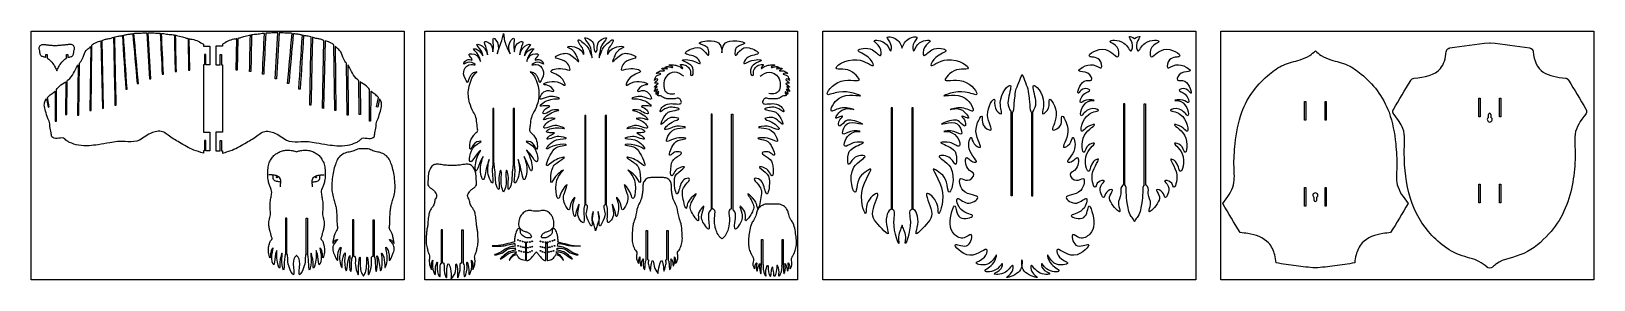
# Model space of a CAD drawing. Header units: millimetres. Extents: x 0 to 3772, y 0 to 600.
import ezdxf

# ---------------------------------------------------------------- set-up
doc = ezdxf.new("R2010")
doc.units = ezdxf.units.MM

msp = doc.modelspace()

# ---------------------------------------------------------------- linework, layer by layer
at = {"color": 1}
for p, q in [((0.1, 600.1), (900.1, 600.1)), ((0.1, 0.1), (0.1, 600.1)), ((900.1, 600.1), (900.1, 0.1)), ((950.3, 600.1), (1850.3, 600.1)), ((950.3, 0.1), (950.3, 600.1)), ((1850.3, 600.1), (1850.3, 0.1)), ((1911.3, 600.1), (2811.3, 600.1)), ((1911.3, 0.1), (1911.3, 600.1)), ((2811.3, 600.1), (2811.3, 0.1)), ((2872.2, 600.1), (3772.2, 600.1)), ((2872.2, 0.1), (2872.2, 600.1)), ((3772.2, 600.1), (3772.2, 0.1)), ((900.1, 0.1), (0.1, 0.1)), ((1850.3, 0.1), (950.3, 0.1)), ((2811.3, 0.1), (1911.3, 0.1)), ((3772.2, 0.1), (2872.2, 0.1))]:
    msp.add_line(p, q, dxfattribs=at)
at = {"color": 5}
for p, q in [((144.9, 408.6), (146.7, 566.3)), ((168.2, 577), (171.7, 413.9)), ((174.7, 414), (171.2, 578.1)), ((378.5, 582.5), (380.1, 506.1)), ((383.1, 506.2), (381.5, 581.9)), ((494.5, 506.2), (496.1, 581.9)), ((499.1, 582.5), (497.5, 506.1)), ((702.9, 414), (706.4, 578.1)), ((709.4, 577), (705.9, 413.9)), ((732.7, 408.6), (730.9, 566.3)), ((143.7, 563.2), (141.9, 408.6)), ((733.9, 563.2), (735.7, 408.6)), ((113.6, 519), (112.1, 397.3)), ((115.1, 397.2), (116.6, 522.7)), ((380.1, 506.1), (383.1, 506.2)), ((415.6, 518.7), (415.6, 356)), ((462, 518.7), (462, 356)), ((497.5, 506.1), (494.5, 506.2)), ((762.5, 397.2), (761, 522.7)), ((764, 519), (765.5, 397.3)), ((58.1, 455.7), (58.2, 383.3)), ((61.2, 383.3), (61.1, 459.4)), ((83.7, 478.3), (82.9, 399)), ((85.9, 398.9), (86.7, 480.6)), ((791.7, 398.9), (790.9, 480.6)), ((793.9, 478.3), (794.7, 399)), ((816.4, 383.3), (816.5, 459.4)), ((819.5, 455.7), (819.4, 383.3)), ((37, 437.1), (40.7, 416.7)), ((43.7, 417.3), (39.5, 440.1)), ((40.7, 416.7), (43.7, 417.3)), ((833.9, 417.3), (838.1, 440.1)), ((836.9, 416.7), (833.9, 417.3)), ((840.6, 437.1), (836.9, 416.7)), ((2079.1, 415.4), (2076.1, 415.4)), ((2076.1, 415.4), (2076.1, 169.6)), ((2079.1, 169.5), (2079.1, 415.4)), ((2640.2, 424.8), (2637.2, 424.8)), ((2637.2, 424.8), (2637.2, 229.1)), ((2640.2, 229.4), (2640.2, 424.8)), ((2686.9, 229.4), (2686.9, 424.8)), ((2686.9, 424.8), (2689.9, 424.8)), ((2689.9, 424.8), (2689.9, 229.1)), ((3073.9, 385.1), (3073.9, 430.1)), ((3073.9, 430.1), (3076.9, 430.1)), ((3076.9, 430.1), (3076.9, 385.1)), ((3123.6, 385.1), (3123.6, 430.1)), ((3123.6, 430.1), (3126.6, 430.1)), ((3126.6, 430.1), (3126.6, 385.1)), ((3494.8, 393.2), (3494.8, 438.2)), ((3494.8, 438.2), (3497.8, 438.2)), ((3497.8, 438.2), (3497.8, 393.2)), ((3544.5, 393.2), (3544.5, 438.2)), ((3544.5, 438.2), (3547.5, 438.2)), ((3547.5, 438.2), (3547.5, 393.2)), ((58.2, 383.3), (61.2, 383.3)), ((82.9, 399), (85.9, 398.9)), ((112.1, 397.3), (115.1, 397.2)), ((141.9, 408.6), (144.9, 408.6)), ((171.7, 413.9), (174.7, 414)), ((705.9, 413.9), (702.9, 414)), ((735.7, 408.6), (732.7, 408.6)), ((765.5, 397.3), (762.5, 397.2)), ((794.7, 399), (791.7, 398.9)), ((819.4, 383.3), (816.4, 383.3)), ((1339.3, 397), (1336.3, 397)), ((1336.3, 397), (1336.3, 180)), ((1339.3, 181.4), (1339.3, 397)), ((1644.2, 400.2), (1641.2, 400.2)), ((1641.2, 400.2), (1641.2, 169.4)), ((1644.2, 170.8), (1644.2, 400.2)), ((1690.9, 170.8), (1690.9, 400.2)), ((1690.9, 400.2), (1693.9, 400.2)), ((1693.9, 400.2), (1693.9, 169.4)), ((2365.4, 202.4), (2365.4, 405.8)), ((2368.4, 403.9), (2368.4, 202.4)), ((3076.9, 385.1), (3073.9, 385.1)), ((3126.6, 385.1), (3123.6, 385.1)), ((3497.8, 393.2), (3494.8, 393.2)), ((3518.1, 392.1), (3518.1, 398.9)), ((3524.1, 398.9), (3524.1, 392.1)), ((3547.5, 393.2), (3544.5, 393.2)), ((415.6, 356), (431.6, 356)), ((431.6, 356), (431.6, 311)), ((462, 356), (446, 356)), ((446, 356), (446, 311)), ((418.6, 311), (415.6, 311)), ((421.6, 336), (418.6, 336)), ((418.6, 336), (418.6, 311)), ((421.6, 311), (421.6, 336)), ((431.6, 311), (421.6, 311)), ((446, 311), (456, 311)), ((456, 311), (456, 336)), ((456, 336), (459, 336)), ((459, 336), (459, 311)), ((459, 311), (462, 311)), ((3494.8, 185.6), (3494.8, 230.6)), ((3494.8, 230.6), (3497.8, 230.6)), ((3497.8, 230.6), (3497.8, 185.6)), ((3544.5, 185.6), (3544.5, 230.6)), ((3544.5, 230.6), (3547.5, 230.6)), ((3547.5, 230.6), (3547.5, 185.6)), ((2368.4, 202.4), (2365.4, 202.4)), ((3073.9, 177.5), (3073.9, 222.5)), ((3073.9, 222.5), (3076.9, 222.5)), ((3076.9, 222.5), (3076.9, 177.5)), ((3097.2, 191.8), (3097.2, 198.6)), ((3103.2, 198.6), (3103.2, 191.8)), ((3123.6, 177.5), (3123.6, 222.5)), ((3123.6, 222.5), (3126.6, 222.5)), ((3126.6, 222.5), (3126.6, 177.5)), ((3076.9, 177.5), (3073.9, 177.5)), ((3126.6, 177.5), (3123.6, 177.5)), ((3497.8, 185.6), (3494.8, 185.6)), ((3547.5, 185.6), (3544.5, 185.6)), ((617.1, 148.4), (614.1, 148.4)), ((614.1, 148.4), (614.1, 62.7)), ((617.1, 62.7), (617.1, 148.4)), ((663.8, 62.7), (663.8, 148.4)), ((663.8, 148.4), (666.8, 148.4)), ((666.8, 148.4), (666.8, 62.7)), ((778.6, 145.1), (775.6, 145.1)), ((775.6, 145.1), (775.6, 55.6)), ((778.6, 57.2), (778.6, 145.1)), ((992.8, 120.3), (989.8, 120.3)), ((989.8, 120.3), (989.8, 39.7)), ((992.8, 40.9), (992.8, 120.3)), ((1534.5, 48.8), (1534.5, 118.7)), ((1534.5, 118.7), (1537.5, 118.7)), ((1537.5, 118.7), (1537.5, 47.9)), ((1196, 88.4), (1193, 88.4)), ((1193, 88.4), (1193, 46.5)), ((1196, 46.4), (1196, 88.4)), ((1812.7, 37.4), (1812.7, 96.9)), ((1812.7, 96.9), (1815.7, 96.9)), ((1815.7, 96.9), (1815.7, 33.1))]:
    msp.add_line(p, q, dxfattribs=at)
at = {"color": 1}
for centre in [(593.6, 247.9), (687.2, 247.9)]:
    msp.add_circle(centre, 1.49, dxfattribs=at)
at = {"color": 5}
for centre in [(1175.3, 96.1), (1175.5, 82.2), (1180.2, 93.9), (1181.5, 80.2), (1186.3, 92.2), (1186.6, 78.7), (1190.9, 78.2), (1191.6, 91), (1197.4, 90.9), (1199.3, 77.5), (1203.8, 91.3), (1204.6, 78.7), (1209.3, 92.7), (1209.7, 80), (1229.1, 80), (1229.4, 92.7), (1234.2, 78.7), (1234.9, 91.3), (1239.5, 77.5), (1241.3, 90.9), (1247.1, 91), (1247.8, 78.2), (1252.1, 78.7), (1252.5, 92.2), (1257.2, 80.2), (1258.6, 93.9), (1263.2, 82.2), (1263.4, 96.1), (1177.9, 70), (1183.3, 68.3), (1189.2, 67), (1198.7, 66.1), (1204.2, 67.7), (1209, 70), (1229.7, 70), (1234.5, 67.7), (1240.1, 66.1), (1249.5, 67), (1255.4, 68.3), (1260.9, 70)]:
    msp.add_circle(centre, 0.93, dxfattribs=at)
at = {"color": 5, "extrusion": (0, 0, -1)}
for centre, start, end in [((-3521.1, 562.2), 84.7565, 95.2435), ((-3339.5, 476.9), 30.8473, 84.5184), ((-3521.1, 38), 228.4831, 311.5169)]:
    msp.add_arc(centre, 10, start, end, dxfattribs=at)
at = {"color": 5}
for centre, radius, start, end in [((3521.1, 386.9), 6, 120, 60), ((3521.1, 398.9), 3, 0, 180), ((3100.2, 203.8), 6, 300, 240), ((3100.2, 191.8), 3, 180, 0)]:
    msp.add_arc(centre, radius, start, end, dxfattribs=at)
for points, knots in [([(35.5, 536.4), (34.2, 537), (30.4, 538.4), (24.4, 538.7), (22.2, 543.3), (20.7, 547.8), (21.3, 552.9), (18.7, 557.2), (19.1, 560.9), (20.7, 564.2), (23, 566.6), (26.4, 568.1), (30.2, 568.4), (34.3, 567.9), (38.4, 567.3), (42.2, 566.8), (45.3, 566.5), (50, 566.2), (55.6, 565.4), (60.5, 565.3), (62.4, 565.2)], [0.0710082, 0.0710082, 0.0710082, 0.0710082, 0.0780183, 0.0915651, 0.0964564, 0.1025601, 0.1155096, 0.1201791, 0.1271115, 0.1328185, 0.1380721, 0.143639, 0.1509348, 0.1570027, 0.1641502, 0.1717074, 0.1759899, 0.1800262, 0.1951095, 0.2044216, 0.2044216, 0.2044216, 0.2044216]), ([(88.2, 536.4), (89.4, 537), (93.2, 538.4), (99.2, 538.7), (101.4, 543.3), (103, 547.8), (102.4, 552.9), (104.9, 557.2), (104.5, 560.9), (103, 564.2), (100.6, 566.6), (97.2, 568.1), (93.4, 568.4), (89.3, 567.9), (85.2, 567.3), (81.5, 566.8), (78.3, 566.5), (73.6, 566.2), (68, 565.4), (63.1, 565.3), (61.2, 565.2)], [3, 3, 3, 3, 3.0070101, 3.0205569, 3.0254482, 3.031552, 3.0445014, 3.0491709, 3.0561033, 3.0618104, 3.0670639, 3.0726308, 3.0799266, 3.0859945, 3.0931421, 3.1006992, 3.1049817, 3.1090181, 3.1241013, 3.1334134, 3.1334134, 3.1334134, 3.1334134]), ([(146.7, 566.3), (147.7, 567.3), (150.7, 570.1), (158, 573.8), (164.5, 575.7), (168.2, 577), (168.2, 577)], [1.09601693, 1.09601693, 1.09601693, 1.09601693, 1.10292233, 1.11648066, 1.13637317, 1.13649568, 1.13649568, 1.13649568, 1.13649568]), ([(171.2, 578.1), (173.9, 579.1), (179, 581), (186.9, 582.1), (193.6, 583.4), (197.3, 585), (198.7, 585.6)], [0, 0, 0, 0, 0.0140265, 0.02720981, 0.04002033, 0.0475899, 0.0475899, 0.0475899, 0.0475899]), ([(201.7, 586.7), (201.8, 586.8), (204.3, 587.6), (210, 588.5), (216, 588.7), (219.5, 589.5), (220, 589.6)], [1.19468789, 1.19468789, 1.19468789, 1.19468789, 1.19540385, 1.20767158, 1.22330642, 1.22556523, 1.22556523, 1.22556523, 1.22556523]), ([(222.9, 590.4), (223.9, 590.7), (227.4, 591.8), (234.2, 593), (240.7, 593.6), (244.4, 594.2), (245, 594.3)], [3, 3, 3, 3, 3.00502588, 3.01851507, 3.03448862, 3.03747907, 3.03747907, 3.03747907, 3.03747907]), ([(248, 594.8), (249.2, 595), (253.9, 595.7), (263.2, 595.7), (272.3, 596), (278, 596.3), (279.1, 596.4)], [1.2731623, 1.2731623, 1.2731623, 1.2731623, 1.27915548, 1.29696994, 1.31937299, 1.32510753, 1.32510753, 1.32510753, 1.32510753]), ([(282.1, 596.5), (282.6, 596.5), (287.4, 596.6), (296.8, 596), (306, 595.2), (311, 595.1), (311.4, 595.1)], [3, 3, 3, 3, 3.00247439, 3.02424447, 3.04651616, 3.04894551, 3.04894551, 3.04894551, 3.04894551]), ([(314.4, 595), (315.4, 595), (320.5, 594.7), (329.7, 592.5), (339.3, 591.9), (344.5, 591.2), (345.6, 591)], [0, 0, 0, 0, 0.00467623, 0.0259084, 0.04698509, 0.05236953, 0.05236953, 0.05236953, 0.05236953]), ([(348.6, 590.5), (349.2, 590.4), (354.7, 589.3), (364, 586.5), (373.3, 583.8), (377.9, 582.7), (378.5, 582.5)], [1.44152365, 1.44152365, 1.44152365, 1.44152365, 1.44460285, 1.4694729, 1.49011194, 1.493094, 1.493094, 1.493094, 1.493094]), ([(381.5, 581.9), (382.5, 581.7), (388.6, 580.4), (399.9, 578.7), (409.3, 572.1), (414.7, 569.2), (415.6, 568.7)], [0, 0, 0, 0, 0.00507121, 0.03102497, 0.05620966, 0.06143482, 0.06143482, 0.06143482, 0.06143482]), ([(496.1, 581.9), (495.1, 581.7), (489, 580.4), (477.7, 578.7), (468.3, 572.1), (462.9, 569.2), (462, 568.7)], [0, 0, 0, 0, 0.00507121, 0.03102497, 0.05620966, 0.06143482, 0.06143482, 0.06143482, 0.06143482]), ([(529, 590.5), (528.4, 590.4), (522.9, 589.3), (513.6, 586.5), (504.3, 583.8), (499.7, 582.7), (499.1, 582.5)], [1.44152365, 1.44152365, 1.44152365, 1.44152365, 1.44460285, 1.4694729, 1.49011194, 1.493094, 1.493094, 1.493094, 1.493094]), ([(563.2, 595), (562.2, 595), (557, 594.7), (547.8, 592.5), (538.3, 591.9), (533.1, 591.2), (532, 591)], [0, 0, 0, 0, 0.00467623, 0.0259084, 0.04698509, 0.05236953, 0.05236953, 0.05236953, 0.05236953]), ([(595.5, 596.5), (595, 596.5), (590.1, 596.6), (580.8, 596), (571.6, 595.2), (566.6, 595.1), (566.2, 595.1)], [3, 3, 3, 3, 3.00247439, 3.02424447, 3.04651616, 3.04894551, 3.04894551, 3.04894551, 3.04894551]), ([(629.6, 594.8), (628.4, 595), (623.7, 595.7), (614.4, 595.7), (605.2, 596), (599.6, 596.3), (598.5, 596.4)], [1.2731623, 1.2731623, 1.2731623, 1.2731623, 1.27915548, 1.29696994, 1.31937299, 1.32510753, 1.32510753, 1.32510753, 1.32510753]), ([(654.7, 590.4), (653.7, 590.7), (650.2, 591.8), (643.4, 593), (636.9, 593.6), (633.2, 594.2), (632.6, 594.3)], [3, 3, 3, 3, 3.00502588, 3.01851507, 3.03448862, 3.03747907, 3.03747907, 3.03747907, 3.03747907]), ([(675.9, 586.7), (675.8, 586.8), (673.3, 587.6), (667.6, 588.5), (661.6, 588.7), (658.1, 589.5), (657.6, 589.6)], [1.19468789, 1.19468789, 1.19468789, 1.19468789, 1.19540385, 1.20767158, 1.22330642, 1.22556523, 1.22556523, 1.22556523, 1.22556523]), ([(706.4, 578.1), (703.7, 579.1), (698.6, 581), (690.7, 582.1), (684, 583.4), (680.3, 585), (678.9, 585.6)], [0, 0, 0, 0, 0.0140265, 0.02720981, 0.04002033, 0.0475899, 0.0475899, 0.0475899, 0.0475899]), ([(730.9, 566.3), (729.9, 567.3), (726.9, 570.1), (719.6, 573.8), (713.1, 575.7), (709.4, 577), (709.4, 577)], [1.09601693, 1.09601693, 1.09601693, 1.09601693, 1.10292233, 1.11648066, 1.13637317, 1.13649568, 1.13649568, 1.13649568, 1.13649568]), ([(1114.1, 275), (1113.7, 272.1), (1111.2, 258.7), (1119.9, 218.3), (1096, 259.6), (1109.9, 303.9), (1097, 266.3), (1092.7, 228), (1078.6, 269.4), (1096.2, 307.9), (1081.7, 280.7), (1071.3, 249.6), (1070.3, 290.5), (1091.2, 320.6), (1071.7, 299.3), (1055.4, 269.8), (1057.1, 322.4), (1095.3, 335.8), (1067, 334.1), (1060, 308.4), (1058.4, 327.1), (1060.6, 337.4), (1067.6, 348.6), (1073.4, 354.2), (1078.2, 358.7), (1077.4, 365.8), (1075.9, 376.5), (1075.1, 391.4), (1065.4, 407.8), (1055.9, 430.3), (1053.5, 457.6), (1062, 482.7), (1067.5, 494.7), (1078.9, 503.5), (1066.6, 499.4), (1061.5, 495.4), (1058, 487.8), (1054.6, 482.8), (1054.4, 473.1), (1043.4, 492.1), (1042.2, 506.1), (1056.1, 523.1), (1078.7, 515.7), (1057.9, 531.3), (1038.8, 513.4), (1051.3, 537.4), (1066.5, 528), (1061.8, 537.5), (1049.9, 546.6), (1079.7, 547.4), (1086.3, 518.3), (1082.1, 545.7), (1059.3, 560.7), (1083.5, 555.7), (1092.4, 534.2), (1087, 556.7), (1066.7, 573.2), (1097.9, 564.3), (1102.8, 534.3), (1100.1, 559.6), (1087.9, 581.1), (1114.7, 569.9), (1113.5, 542.5), (1117.4, 567.7), (1111.8, 592.5), (1133.3, 566.7), (1119.7, 533), (1135.4, 573.7), (1138.9, 588), (1140.5, 594.7)], [0, 0, 0, 0, 0.01528, 0.068533, 0.11482, 0.166943, 0.206456, 0.250789, 0.301614, 0.346491, 0.37476, 0.411362, 0.463592, 0.498728, 0.526698, 0.560785, 0.627613, 0.658619, 0.685109, 0.715327, 0.726519, 0.755787, 0.774777, 0.789553, 0.7973, 0.805405, 0.82293, 0.853283, 0.877314, 0.916831, 0.975229, 1.010197, 1.044405, 1.05011, 1.064707, 1.076683, 1.089599, 1.103381, 1.109829, 1.12634, 1.164257, 1.199088, 1.215802, 1.241227, 1.265728, 1.291805, 1.30738, 1.314758, 1.331767, 1.364506, 1.392171, 1.417796, 1.451314, 1.475328, 1.499942, 1.519618, 1.551978, 1.586311, 1.616379, 1.639775, 1.671536, 1.702814, 1.728064, 1.753689, 1.782999, 1.819002, 1.852672, 1.8978, 1.938918, 1.938918, 1.938918, 1.938918]), ([(1140.5, 594.7), (1141.2, 585.8), (1142.3, 571), (1161.2, 535.3), (1147.3, 567), (1169.2, 592.4), (1163.5, 567.7), (1167.5, 542.5), (1166.2, 569.9), (1193.1, 581.1), (1180.9, 559.6), (1178.1, 534.3), (1183, 564.3), (1214.3, 573.2), (1193.9, 556.7), (1188.6, 534.2), (1197.5, 555.7), (1221.6, 560.7), (1198.8, 545.7), (1194.7, 518.3), (1201.3, 547.4), (1231.1, 546.6), (1219.2, 537.5), (1214.4, 528), (1229.7, 537.4), (1242.1, 513.4), (1223, 531.3), (1202.3, 515.7), (1224.9, 523.1), (1238.8, 506.1), (1237.6, 492.1), (1226.5, 473.1), (1226.3, 482.8), (1223, 487.8), (1219.4, 495.4), (1214.3, 499.4), (1202.1, 503.5), (1213.5, 494.7), (1218.9, 482.7), (1227.4, 457.6), (1225.1, 430.3), (1215.6, 407.8), (1205.9, 391.4), (1205, 376.5), (1203.5, 365.8), (1202.7, 358.7), (1207.6, 354.2), (1213.4, 348.6), (1220.4, 337.4), (1222.5, 327.1), (1220.9, 308.4), (1214, 334.1), (1185.6, 335.8), (1223.9, 322.4), (1225.6, 269.8), (1209.2, 299.3), (1189.8, 320.6), (1210.7, 290.5), (1209.7, 249.6), (1199.3, 280.7), (1184.7, 307.9), (1202.3, 269.4), (1188.2, 228), (1184, 266.3), (1171, 303.9), (1184.9, 259.6), (1161, 218.3), (1169.8, 258.7), (1167.3, 272.1), (1166.8, 275)], [1.938918, 1.938918, 1.938918, 1.938918, 1.991728, 2.025764, 2.059434, 2.095438, 2.124747, 2.150372, 2.175622, 2.2069, 2.238661, 2.262057, 2.292125, 2.326458, 2.358818, 2.378495, 2.403108, 2.427122, 2.46064, 2.486265, 2.51393, 2.546669, 2.563678, 2.571056, 2.586631, 2.612708, 2.637209, 2.662634, 2.679348, 2.714179, 2.752096, 2.768607, 2.775055, 2.788837, 2.801753, 2.813729, 2.828326, 2.834031, 2.868239, 2.903207, 2.961605, 3.001123, 3.025153, 3.055506, 3.073031, 3.081136, 3.088883, 3.103659, 3.12265, 3.151918, 3.163109, 3.193327, 3.219818, 3.250823, 3.317651, 3.351738, 3.379708, 3.414844, 3.467074, 3.503676, 3.531945, 3.576822, 3.627647, 3.67198, 3.711493, 3.763616, 3.809904, 3.863156, 3.878436, 3.878436, 3.878436, 3.878436]), ([(1336.3, 180), (1336.1, 179.6), (1332.7, 169.8), (1334.7, 159.4), (1335.2, 131.2), (1320, 149.7), (1318.2, 162.5), (1326.3, 191.9), (1315.1, 167.3), (1312.9, 142.9), (1302.6, 177.6), (1317.7, 207.6), (1300.1, 185.2), (1300, 161.5), (1282.6, 190.9), (1285, 205.1), (1298.5, 238.8), (1278.4, 213.6), (1271.8, 178.4), (1257.4, 240.6), (1294, 271.6), (1264.9, 253), (1252.8, 223.3), (1254.5, 266.7), (1265, 281.1), (1298.5, 300.8), (1261.7, 290.4), (1235.3, 262.3), (1255.3, 312), (1271.9, 322.6), (1303, 326.6), (1264.6, 329.3), (1234, 305.6), (1261.2, 343.6), (1304.8, 339.2), (1272.6, 348), (1261.4, 343.8), (1239.6, 335.4), (1252.6, 350.1), (1268.1, 355.5), (1252.7, 354.3), (1236.9, 358), (1264.6, 371.4), (1297.1, 361.8), (1270.4, 373.7), (1257.7, 371.9), (1229.6, 360.6), (1246.9, 385.2), (1272.3, 389.6), (1249.5, 390.9), (1229.2, 381.9), (1251.9, 405.5), (1283.8, 410.3), (1257.2, 411.1), (1249.3, 404), (1231.6, 397.4), (1239.2, 414.6), (1256.2, 419), (1241.7, 421.4), (1217.9, 414.3), (1250, 439.9), (1287, 435), (1250.3, 448.1), (1219.1, 425.5), (1239.2, 464.8), (1268.2, 449.2), (1252.8, 470.6), (1224.2, 470.5), (1267.2, 486.3), (1295.3, 460.8), (1279.6, 495.9), (1240, 502), (1277.7, 515), (1303.2, 502.5), (1297.8, 519.3), (1289.4, 530.5), (1253.7, 536.1), (1290, 549.8), (1302.7, 544.7), (1325.1, 521.8), (1318.5, 534.7), (1315.8, 545.2), (1307.4, 555.2), (1284.3, 565.5), (1325.8, 565.4), (1335.1, 537.3), (1333.2, 559), (1325.1, 564.9), (1314.8, 588.2), (1343.3, 563.9), (1348.9, 553), (1355.9, 526.8), (1352, 557.6), (1348.1, 568.4), (1327, 591.4), (1365.2, 574), (1356, 555.6), (1362, 550.2), (1362.6, 549.6)], [0, 0, 0, 0, 0.001592, 0.048098, 0.070265, 0.09602, 0.128416, 0.155969, 0.187253, 0.208012, 0.254055, 0.286369, 0.319369, 0.342412, 0.3707, 0.422286, 0.449851, 0.486468, 0.513926, 0.601598, 0.634092, 0.674548, 0.704321, 0.748822, 0.793, 0.827051, 0.868848, 0.906098, 0.970168, 1.005269, 1.0313, 1.071442, 1.1134, 1.166554, 1.207801, 1.239978, 1.264257, 1.287398, 1.311827, 1.32612, 1.344179, 1.358086, 1.396141, 1.433861, 1.457455, 1.491234, 1.519029, 1.556745, 1.57914, 1.60559, 1.625171, 1.667589, 1.698891, 1.72585, 1.743799, 1.7646, 1.786142, 1.805829, 1.814151, 1.843335, 1.893091, 1.92799, 1.969055, 2.008177, 2.052862, 2.07961, 2.106458, 2.131009, 2.185733, 2.220608, 2.257522, 2.303499, 2.352802, 2.382177, 2.3925, 2.424311, 2.462947, 2.496582, 2.541324, 2.568722, 2.577308, 2.597554, 2.628014, 2.642494, 2.696542, 2.715742, 2.737523, 2.756288, 2.77849, 2.819993, 2.849739, 2.872146, 2.903027, 2.931609, 2.958819, 2.997964, 3.032886, 3.037164, 3.037164, 3.037164, 3.037164]), ([(1362.6, 549.6), (1363.3, 550.2), (1369.3, 555.6), (1360, 574), (1398.3, 591.4), (1377.2, 568.4), (1373.3, 557.6), (1369.4, 526.8), (1376.4, 553), (1382, 563.9), (1410.5, 588.2), (1400.2, 564.9), (1392.1, 559), (1390.2, 537.3), (1399.5, 565.4), (1440.9, 565.5), (1417.8, 555.2), (1409.4, 545.2), (1406.8, 534.7), (1400.2, 521.8), (1422.5, 544.7), (1435.3, 549.8), (1471.6, 536.1), (1435.8, 530.5), (1427.5, 519.3), (1422, 502.5), (1447.6, 515), (1485.2, 502), (1445.6, 495.9), (1430, 460.8), (1458.1, 486.3), (1501.1, 470.5), (1472.4, 470.6), (1457.1, 449.2), (1486, 464.8), (1506.2, 425.5), (1475, 448.1), (1438.2, 435), (1475.3, 439.9), (1507.4, 414.3), (1483.6, 421.4), (1469, 419), (1486.1, 414.6), (1493.6, 397.4), (1475.9, 404), (1468, 411.1), (1441.5, 410.3), (1473.4, 405.5), (1496.1, 381.9), (1475.8, 390.9), (1453, 389.6), (1478.4, 385.2), (1495.7, 360.6), (1467.6, 371.9), (1454.9, 373.7), (1428.1, 361.8), (1460.7, 371.4), (1488.4, 358), (1472.5, 354.3), (1457.2, 355.5), (1472.7, 350.1), (1485.7, 335.4), (1463.8, 343.8), (1452.7, 348), (1420.5, 339.2), (1464.1, 343.6), (1491.2, 305.6), (1460.6, 329.3), (1422.3, 326.6), (1453.3, 322.6), (1470, 312), (1490, 262.3), (1463.6, 290.4), (1426.7, 300.8), (1460.3, 281.1), (1470.7, 266.7), (1472.4, 223.3), (1460.4, 253), (1431.3, 271.6), (1467.9, 240.6), (1453.5, 178.4), (1446.8, 213.6), (1426.8, 238.8), (1440.3, 205.1), (1442.7, 190.9), (1425.3, 161.5), (1425.2, 185.2), (1407.6, 207.6), (1422.6, 177.6), (1412.4, 142.9), (1410.2, 167.3), (1399, 191.9), (1407.1, 162.5), (1405.2, 149.7), (1390.8, 132.2), (1390.6, 159.4), (1392.6, 169.8), (1389.1, 179.6), (1389, 180)], [3.037164, 3.037164, 3.037164, 3.037164, 3.041442, 3.076365, 3.11551, 3.14272, 3.171302, 3.202183, 3.22459, 3.254336, 3.295839, 3.318041, 3.336806, 3.358587, 3.377787, 3.431835, 3.446315, 3.476775, 3.497021, 3.505606, 3.533005, 3.577747, 3.611382, 3.650017, 3.681829, 3.692151, 3.721526, 3.770829, 3.816806, 3.85372, 3.888595, 3.94332, 3.967871, 3.994719, 4.021467, 4.066151, 4.105273, 4.146339, 4.181238, 4.230993, 4.260177, 4.2685, 4.288186, 4.309728, 4.33053, 4.348479, 4.375438, 4.40674, 4.449157, 4.468738, 4.495189, 4.517584, 4.555299, 4.583094, 4.616873, 4.640467, 4.678187, 4.716242, 4.73015, 4.748209, 4.762501, 4.786931, 4.810071, 4.834351, 4.866527, 4.907775, 4.960928, 5.002887, 5.043028, 5.06906, 5.10416, 5.168231, 5.205481, 5.247277, 5.281329, 5.325507, 5.370007, 5.399781, 5.440237, 5.472731, 5.560403, 5.58786, 5.624478, 5.652043, 5.703628, 5.731916, 5.75496, 5.78796, 5.820274, 5.866317, 5.887076, 5.91836, 5.945913, 5.978309, 6.004064, 6.026231, 6.072737, 6.074329, 6.074329, 6.074329, 6.074329]), ([(1641.2, 169.4), (1640.7, 169), (1634.4, 163.7), (1634.1, 149), (1640.1, 112.7), (1620.8, 139.2), (1614.8, 152.6), (1628.7, 184.8), (1611.7, 165.6), (1609.7, 155.9), (1612.9, 135), (1591.1, 165.2), (1588.1, 182.2), (1614.5, 218), (1588.5, 194), (1584, 183.5), (1580.2, 162.7), (1571.2, 207.6), (1571, 222.2), (1594.8, 244.9), (1578.8, 245.3), (1568.6, 235.9), (1565.7, 222.5), (1557.2, 196), (1550.1, 241.2), (1556.6, 256.8), (1585.1, 275), (1562.5, 270.7), (1554.6, 263.7), (1542.7, 240.7), (1543.6, 279.1), (1550.2, 293.5), (1579.2, 306.7), (1555.1, 311), (1548.7, 304.7), (1536.1, 295.2), (1549.2, 330.2), (1561.2, 338), (1592.2, 342), (1553.8, 345.5), (1528.1, 327.4), (1541.5, 357), (1554.2, 365.9), (1591.2, 367.3), (1558.1, 373.2), (1546.7, 366.4), (1520.3, 358.4), (1543.3, 382), (1572.4, 389), (1545.9, 393.7), (1534.8, 387.8), (1514.8, 366.4), (1530.3, 401.5), (1542.3, 408), (1572.1, 411.2), (1552.4, 416.4), (1539.7, 417), (1530.1, 413.4), (1516.7, 403.3), (1520, 414.4), (1528.2, 421.8), (1543.5, 426.4), (1556.1, 424.3), (1563.6, 424.3), (1568.2, 425.2), (1570.4, 429), (1567.9, 433.5), (1565.6, 437.6), (1560.7, 439.2), (1556.9, 437.3), (1552.7, 437.1), (1548.9, 436.9), (1543.6, 436.6), (1536.8, 436.8), (1529.1, 438.1), (1523.8, 441.3), (1520, 444.6), (1515.8, 443.3), (1513.8, 444.8), (1511.3, 445.8), (1514.1, 447.9), (1514.9, 450.2), (1514.9, 456.8), (1511.1, 451.5), (1508.8, 444.2), (1508, 455.1), (1514.3, 461.1), (1507.7, 457.8), (1503.6, 452.1), (1505.8, 461.7), (1514.1, 468.2), (1507.8, 465.5), (1502.4, 464.4), (1508.8, 470.4), (1516.1, 474.7), (1508.9, 475.5), (1504.1, 473.7), (1507.4, 478.2), (1509.3, 479.8), (1515.3, 484.4), (1507.9, 485.7), (1503.1, 477.5), (1507.5, 490.7), (1511.7, 494.6), (1523.5, 497.2), (1514.4, 499.3), (1504.7, 496.6), (1516.4, 504.3), (1521.4, 504.8), (1531.1, 504.1), (1526.2, 507.6), (1524.4, 508.5), (1520.2, 509.7), (1526.4, 511.3), (1529, 510.5), (1538.1, 508), (1533.3, 512.7), (1527.7, 512), (1536.3, 516.2), (1539.8, 513.9), (1551.2, 511.3), (1546.4, 515.9), (1543.7, 516.9), (1535.7, 519.1), (1552.4, 519.4), (1559.1, 516.9), (1566, 515), (1575.4, 507), (1570.6, 514.8), (1568.9, 517.2), (1565.2, 520.7), (1579, 519.6), (1583.4, 515.6), (1589.7, 509.5), (1593.1, 503), (1589.8, 492.9), (1598.5, 493.5), (1598.2, 500.8), (1598.8, 510.4), (1590.7, 522.4), (1560, 531.8), (1596.2, 533), (1620, 516.2), (1607.5, 538.3), (1595.5, 541.2), (1568.9, 546.6), (1605.1, 563.8), (1621.5, 559.1), (1636.5, 536.8), (1636.2, 553.2), (1632.4, 565.1), (1598.5, 571.5), (1642.5, 580.2), (1665.2, 571.2), (1666.8, 555.4), (1667.5, 547.8)], [0, 0, 0, 0, 0.002989, 0.038607, 0.080796, 0.104048, 0.152604, 0.181203, 0.203884, 0.231179, 0.245118, 0.282402, 0.325957, 0.366715, 0.403368, 0.424748, 0.438441, 0.483648, 0.535352, 0.564914, 0.574169, 0.59972, 0.62845, 0.649945, 0.700442, 0.741405, 0.772905, 0.791875, 0.816766, 0.83858, 0.879917, 0.916332, 0.947524, 0.9716, 0.989774, 0.99736, 1.0382, 1.076518, 1.099043, 1.145385, 1.178417, 1.20791, 1.249105, 1.280821, 1.316181, 1.337933, 1.365084, 1.405521, 1.436772, 1.462008, 1.489263, 1.516237, 1.553007, 1.591847, 1.618483, 1.637862, 1.657236, 1.687632, 1.700546, 1.708413, 1.728945, 1.760616, 1.781797, 1.792469, 1.798693, 1.804091, 1.811048, 1.82273, 1.826664, 1.835575, 1.842667, 1.84783, 1.854559, 1.868867, 1.882312, 1.892133, 1.900391, 1.905391, 1.911586, 1.913401, 1.916148, 1.923314, 1.929807, 1.936943, 1.944552, 1.958841, 1.965946, 1.974382, 1.981546, 1.991919, 2.005088, 2.012463, 2.016583, 2.027455, 2.03783, 2.048192, 2.051752, 2.056512, 2.065063, 2.072656, 2.080113, 2.088313, 2.103441, 2.114048, 2.12759, 2.136303, 2.146577, 2.162734, 2.171879, 2.182997, 2.187715, 2.193272, 2.197279, 2.201398, 2.213775, 2.221852, 2.229276, 2.233889, 2.242152, 2.254577, 2.266754, 2.272489, 2.277349, 2.284046, 2.301538, 2.317981, 2.329181, 2.342139, 2.351837, 2.356724, 2.359325, 2.373409, 2.390655, 2.399296, 2.415151, 2.428229, 2.43519, 2.446008, 2.457535, 2.485036, 2.515904, 2.561901, 2.588378, 2.612989, 2.638184, 2.663076, 2.706441, 2.74638, 2.770224, 2.784013, 2.80416, 2.837557, 2.88633, 2.923859, 2.959087, 2.959087, 2.959087, 2.959087]), ([(1667.5, 547.8), (1668.3, 555.4), (1669.9, 571.2), (1692.6, 580.2), (1736.6, 571.5), (1702.7, 565.1), (1698.9, 553.2), (1698.6, 536.8), (1713.6, 559.1), (1729.9, 563.8), (1766.1, 546.6), (1739.5, 541.2), (1727.6, 538.3), (1715, 516.2), (1738.8, 533), (1775.1, 531.8), (1744.4, 522.4), (1736.2, 510.4), (1736.8, 500.8), (1736.6, 493.5), (1745.3, 492.9), (1742, 503), (1745.3, 509.5), (1751.6, 515.6), (1756.1, 519.6), (1769.9, 520.7), (1766.2, 517.2), (1764.5, 514.8), (1759.7, 507), (1769, 515), (1776, 516.9), (1782.7, 519.4), (1799.3, 519.1), (1791.4, 516.9), (1788.6, 515.9), (1783.9, 511.3), (1795.3, 513.9), (1798.8, 516.2), (1807.4, 512), (1801.8, 512.7), (1797, 508), (1806.1, 510.5), (1808.6, 511.3), (1814.9, 509.7), (1810.7, 508.5), (1808.9, 507.6), (1804, 504.1), (1813.7, 504.8), (1818.7, 504.3), (1830.4, 496.6), (1820.6, 499.3), (1811.6, 497.2), (1823.4, 494.6), (1827.5, 490.7), (1832, 477.5), (1827.2, 485.7), (1819.8, 484.4), (1825.7, 479.8), (1827.7, 478.2), (1831, 473.7), (1826.2, 475.5), (1818.9, 474.7), (1826.2, 470.4), (1832.7, 464.4), (1827.3, 465.5), (1821, 468.2), (1829.3, 461.7), (1831.4, 452.1), (1827.4, 457.8), (1820.7, 461.1), (1827, 455.1), (1826.3, 444.2), (1824, 451.5), (1820.1, 456.8), (1820.2, 450.2), (1821, 447.9), (1823.8, 445.8), (1821.2, 444.8), (1819.3, 443.3), (1815.1, 444.6), (1811.3, 441.3), (1805.9, 438.1), (1798.3, 436.8), (1791.4, 436.6), (1786.2, 436.9), (1782.4, 437.1), (1778.2, 437.3), (1774.4, 439.2), (1769.4, 437.6), (1767.2, 433.5), (1764.7, 429), (1766.8, 425.2), (1771.5, 424.3), (1779, 424.3), (1791.6, 426.4), (1806.9, 421.8), (1815.1, 414.4), (1818.4, 403.3), (1805, 413.4), (1795.4, 417), (1782.7, 416.4), (1762.9, 411.2), (1792.8, 408), (1804.8, 401.5), (1820.3, 366.4), (1800.3, 387.8), (1789.1, 393.7), (1762.6, 389), (1791.7, 382), (1814.8, 358.4), (1788.4, 366.4), (1777, 373.2), (1743.9, 367.3), (1780.8, 365.9), (1793.6, 357), (1806.9, 327.4), (1781.3, 345.5), (1742.9, 342), (1773.9, 338), (1785.9, 330.2), (1799, 295.2), (1786.4, 304.7), (1780, 311), (1755.9, 306.7), (1784.8, 293.5), (1791.4, 279.1), (1792.3, 240.7), (1780.4, 263.7), (1772.6, 270.7), (1750, 275), (1778.5, 256.8), (1785, 241.2), (1777.9, 196), (1769.4, 222.5), (1766.5, 235.9), (1756.2, 245.3), (1740.3, 244.9), (1764.1, 222.2), (1763.9, 207.6), (1754.9, 162.7), (1751.1, 183.5), (1746.5, 194), (1720.6, 218), (1747, 182.2), (1743.9, 165.2), (1722.1, 135), (1725.3, 155.9), (1723.3, 165.6), (1706.4, 184.8), (1720.3, 152.6), (1714.3, 139.2), (1694.9, 112.7), (1701, 149), (1700.6, 163.7), (1694.4, 169), (1693.9, 169.4)], [2.959087, 2.959087, 2.959087, 2.959087, 2.994316, 3.031845, 3.080618, 3.114015, 3.134162, 3.147951, 3.171795, 3.211734, 3.255099, 3.279991, 3.305186, 3.329797, 3.356274, 3.402271, 3.433139, 3.46064, 3.472167, 3.482985, 3.489946, 3.503024, 3.518879, 3.52752, 3.544766, 3.55885, 3.561451, 3.566338, 3.576036, 3.588994, 3.600194, 3.616637, 3.634129, 3.640826, 3.645686, 3.651421, 3.663598, 3.676023, 3.684286, 3.688899, 3.696323, 3.7044, 3.716777, 3.720896, 3.724903, 3.73046, 3.735178, 3.746296, 3.755441, 3.771598, 3.781872, 3.790585, 3.804127, 3.814734, 3.829862, 3.838062, 3.845519, 3.853112, 3.861663, 3.866423, 3.869983, 3.880345, 3.89072, 3.901592, 3.905712, 3.913087, 3.926256, 3.936629, 3.943793, 3.952229, 3.959334, 3.973623, 3.981232, 3.988368, 3.994861, 4.002027, 4.004774, 4.006589, 4.012784, 4.017784, 4.026042, 4.035863, 4.049308, 4.063616, 4.070345, 4.075508, 4.0826, 4.091511, 4.095445, 4.107127, 4.114084, 4.119482, 4.125706, 4.136378, 4.157559, 4.18923, 4.209762, 4.217629, 4.230543, 4.260939, 4.280313, 4.299692, 4.326328, 4.365168, 4.401938, 4.428912, 4.456167, 4.481403, 4.512654, 4.553091, 4.580242, 4.601994, 4.637354, 4.66907, 4.710265, 4.739758, 4.77279, 4.819132, 4.841657, 4.879975, 4.920815, 4.928401, 4.946575, 4.970651, 5.001843, 5.038258, 5.079595, 5.101409, 5.1263, 5.14527, 5.17677, 5.217733, 5.26823, 5.289725, 5.318455, 5.344006, 5.353261, 5.382823, 5.434527, 5.479734, 5.493427, 5.514807, 5.55146, 5.592218, 5.635773, 5.673057, 5.686996, 5.714291, 5.736972, 5.765571, 5.814127, 5.837379, 5.879568, 5.915186, 5.918175, 5.918175, 5.918175, 5.918175]), ([(2076.1, 169.6), (2075.8, 169.5), (2069.1, 168.4), (2063.6, 148.1), (2063.4, 133.2), (2072.5, 103.4), (2042.5, 135.9), (2019.6, 155.7), (2058.6, 225.7), (2013.2, 190.3), (2018.3, 141.4), (1987.8, 218.2), (2043.5, 280.4), (2005.5, 255), (1993.8, 239.3), (1990.8, 187.1), (1962.5, 274.8), (2031.3, 300.5), (1984.4, 301.4), (1971.6, 268.1), (1970.3, 302.6), (1978.6, 319.8), (2023.8, 333.4), (1987.7, 332.8), (1976.9, 327.3), (1955.6, 315.6), (1970.8, 361.3), (2013.9, 356.1), (1977.9, 363.4), (1955.8, 345), (1961.9, 372.8), (1979, 383.9), (2023.1, 370.2), (1980.9, 388.4), (1963.7, 383.9), (1948.2, 363), (1948.5, 385.6), (1963.6, 397.9), (1949.8, 393.1), (1937.3, 385.6), (1956.5, 421.3), (2002.1, 405.7), (1956.5, 422.1), (1921, 394.6), (1949.1, 457.5), (2032, 434.3), (1958.6, 462.7), (1907.6, 435.5), (1949.2, 495.8), (2011, 472.4), (1985, 501.3), (1969, 509.3), (1924, 506.3), (1991.1, 549.9), (2042.5, 504), (2022.2, 542.6), (1979.4, 554.2), (2030.7, 565.4), (2052.7, 530.6), (2052.9, 564.5), (2021, 581.5), (2066.6, 578.2), (2075.1, 543.5), (2079, 571.5), (2057.7, 590), (2093.9, 583), (2099.2, 568.1), (2102.5, 559.2)], [0, 0, 0, 0, 0.001831, 0.033138, 0.078745, 0.103671, 0.134879, 0.215089, 0.289264, 0.347237, 0.385727, 0.470024, 0.569396, 0.600274, 0.642301, 0.6822, 0.780976, 0.84429, 0.890368, 0.922606, 0.954274, 0.994451, 1.042413, 1.077914, 1.100853, 1.116475, 1.174758, 1.210074, 1.249995, 1.282014, 1.305945, 1.346468, 1.388639, 1.439038, 1.464842, 1.492625, 1.518141, 1.536822, 1.554587, 1.563095, 1.602079, 1.651171, 1.69817, 1.744326, 1.804987, 1.891501, 1.979751, 2.025993, 2.102966, 2.175428, 2.203921, 2.246123, 2.279629, 2.368197, 2.438145, 2.475038, 2.524623, 2.581443, 2.621302, 2.654052, 2.688932, 2.740549, 2.772077, 2.79813, 2.830866, 2.862411, 2.910629, 2.910629, 2.910629, 2.910629]), ([(2102.5, 559.2), (2105.7, 568.1), (2111.1, 583), (2147.3, 590), (2126, 571.5), (2129.8, 543.5), (2138.4, 578.2), (2184, 581.5), (2152.1, 564.5), (2152.2, 530.6), (2174.3, 565.4), (2225.6, 554.2), (2182.7, 542.6), (2162.4, 504), (2213.9, 549.9), (2281, 506.3), (2236, 509.3), (2220, 501.3), (2194, 472.4), (2255.8, 495.8), (2297.4, 435.5), (2246.4, 462.7), (2173, 434.3), (2255.9, 457.5), (2284, 394.6), (2248.5, 422.1), (2202.9, 405.7), (2248.4, 421.3), (2267.7, 385.6), (2255.2, 393.1), (2241.4, 397.9), (2256.5, 385.6), (2256.8, 363), (2241.3, 383.9), (2224.1, 388.4), (2181.9, 370.2), (2226, 383.9), (2243.1, 372.8), (2249.2, 345), (2227.1, 363.4), (2191.1, 356.1), (2234.2, 361.3), (2249.4, 315.6), (2228.1, 327.3), (2217.3, 332.8), (2181.2, 333.4), (2226.4, 319.8), (2234.7, 302.6), (2233.4, 268.1), (2220.6, 301.4), (2173.6, 300.5), (2242.5, 274.8), (2214.2, 187.1), (2211.2, 239.3), (2199.5, 255), (2161.5, 280.4), (2217.2, 218.2), (2186.7, 141.4), (2191.7, 190.3), (2146.4, 225.7), (2185.4, 155.7), (2162.5, 135.9), (2132.5, 103.4), (2141.5, 133.2), (2141.4, 148.1), (2135.9, 168.4), (2129.2, 169.5), (2128.8, 169.6)], [2.910629, 2.910629, 2.910629, 2.910629, 2.958847, 2.990392, 3.023128, 3.049181, 3.080709, 3.132326, 3.167206, 3.199956, 3.239814, 3.296635, 3.34622, 3.383113, 3.453061, 3.541629, 3.575135, 3.617336, 3.64583, 3.718292, 3.795265, 3.841506, 3.929757, 4.016271, 4.076931, 4.123088, 4.170086, 4.219179, 4.258163, 4.266671, 4.284436, 4.303117, 4.328633, 4.356416, 4.38222, 4.432619, 4.47479, 4.515313, 4.539243, 4.571262, 4.611184, 4.6465, 4.704783, 4.720405, 4.743344, 4.778845, 4.826807, 4.866984, 4.898652, 4.93089, 4.976968, 5.040282, 5.139058, 5.178957, 5.220983, 5.251862, 5.351234, 5.435531, 5.474021, 5.531994, 5.606168, 5.686379, 5.717587, 5.742513, 5.78812, 5.819427, 5.821258, 5.821258, 5.821258, 5.821258]), ([(2637.2, 229.1), (2635.5, 228.3), (2628.3, 221.9), (2633.4, 203.7), (2620.2, 187.4), (2635.4, 152.6), (2604.3, 184.6), (2601.7, 202.4), (2617, 222.3), (2592.8, 213.8), (2590.6, 187.6), (2571.9, 224.5), (2598.9, 241.2), (2573, 239.3), (2569.1, 212.1), (2550.4, 260.8), (2587.5, 297.8), (2557.6, 284.5), (2555, 241.5), (2532.8, 304.2), (2578.1, 333.8), (2547.7, 326.8), (2540, 290.2), (2528.7, 353.6), (2580.9, 378.4), (2548.6, 371.8), (2529.3, 344), (2538.7, 405.8), (2589.9, 407.7), (2550.5, 419.2), (2527.3, 377.6), (2537.8, 434.2), (2576.3, 432), (2546.8, 437.9), (2528.3, 420.4), (2536.2, 451.3), (2565.5, 457.4), (2537.2, 465.6), (2521.9, 436.5), (2533.4, 487.9), (2566.8, 476.3), (2552.8, 505.8), (2513.1, 497.6), (2559.3, 530.6), (2587.6, 502.5), (2582.4, 540), (2534.4, 533.9), (2595.6, 573.5), (2627, 523.2), (2627.1, 565.3), (2588.6, 578), (2641.7, 581.9), (2654.9, 541.3), (2662.2, 571.6), (2645.2, 591.1), (2657.8, 585.4), (2663.5, 582.8)], [0, 0, 0, 0, 0.009505, 0.038801, 0.082526, 0.111074, 0.164074, 0.191496, 0.21543, 0.242094, 0.264196, 0.311201, 0.336742, 0.361591, 0.383921, 0.434983, 0.501038, 0.519597, 0.563588, 0.634749, 0.686632, 0.709784, 0.744041, 0.812147, 0.870564, 0.899478, 0.926854, 0.999597, 1.042738, 1.078181, 1.122231, 1.185484, 1.210792, 1.243828, 1.268008, 1.303837, 1.333927, 1.362664, 1.387464, 1.44161, 1.471564, 1.503112, 1.539456, 1.601718, 1.636242, 1.668983, 1.71201, 1.781868, 1.840933, 1.878751, 1.915212, 1.970884, 2.013969, 2.04669, 2.073272, 2.095182, 2.095182, 2.095182, 2.095182]), ([(2663.5, 582.8), (2669.2, 585.4), (2681.9, 591.1), (2664.9, 571.6), (2672.1, 541.3), (2685.4, 581.9), (2738.4, 578), (2700, 565.3), (2700, 523.2), (2731.5, 573.5), (2792.6, 533.9), (2744.6, 540), (2739.4, 502.5), (2767.8, 530.6), (2813.9, 497.6), (2774.3, 505.8), (2760.2, 476.3), (2793.7, 487.9), (2805.2, 436.5), (2789.9, 465.6), (2761.5, 457.4), (2790.8, 451.3), (2798.8, 420.4), (2780.2, 437.9), (2750.7, 432), (2789.2, 434.2), (2799.7, 377.6), (2776.6, 419.2), (2737.2, 407.7), (2788.3, 405.8), (2797.7, 344), (2778.4, 371.8), (2746.2, 378.4), (2798.3, 353.6), (2787.1, 290.2), (2779.3, 326.8), (2749, 333.8), (2794.3, 304.2), (2772.1, 241.5), (2769.5, 284.5), (2739.6, 297.8), (2776.6, 260.8), (2757.9, 212.1), (2754, 239.3), (2728.1, 241.2), (2755.1, 224.5), (2736.4, 187.6), (2734.3, 213.8), (2710.1, 222.3), (2725.4, 202.4), (2722.8, 184.6), (2691.7, 152.6), (2706.8, 187.4), (2693.7, 203.7), (2698.8, 221.9), (2691.5, 228.3), (2689.9, 229.1)], [2.095182, 2.095182, 2.095182, 2.095182, 2.117093, 2.143675, 2.176395, 2.219481, 2.275153, 2.311614, 2.349432, 2.408497, 2.478355, 2.521382, 2.554123, 2.588647, 2.650909, 2.687253, 2.718801, 2.748755, 2.802901, 2.827701, 2.856438, 2.886528, 2.922357, 2.946537, 2.979573, 3.004881, 3.068133, 3.112184, 3.147627, 3.190767, 3.263511, 3.290887, 3.319801, 3.378217, 3.446324, 3.480581, 3.503733, 3.555616, 3.626777, 3.670768, 3.689326, 3.755381, 3.806444, 3.828774, 3.853623, 3.879163, 3.926169, 3.948271, 3.974934, 3.998869, 4.02629, 4.07929, 4.107839, 4.151564, 4.18086, 4.190365, 4.190365, 4.190365, 4.190365]), ([(38.5, 535.1), (39.8, 534.4), (45.4, 531.3), (51.4, 523.2), (58, 513.7), (60.6, 507.3), (61.8, 504.3)], [3, 3, 3, 3, 3.00743925, 3.03156905, 3.04926954, 3.06548041, 3.06548041, 3.06548041, 3.06548041]), ([(61.8, 504.3), (63, 507.3), (65.6, 513.7), (72.2, 523.2), (78.2, 531.3), (83.8, 534.4), (85.2, 535.1)], [3.06548041, 3.06548041, 3.06548041, 3.06548041, 3.08169127, 3.09939176, 3.12352156, 3.13096081, 3.13096081, 3.13096081, 3.13096081]), ([(116.6, 522.7), (117.3, 523.5), (120.8, 528), (126.5, 538.3), (130, 553.4), (139.6, 559.1), (143, 562.4), (143.7, 563.2)], [1.00636603, 1.00636603, 1.00636603, 1.00636603, 1.01136888, 1.03522025, 1.06517169, 1.08348722, 1.08876126, 1.08876126, 1.08876126, 1.08876126]), ([(761, 522.7), (760.3, 523.5), (756.7, 528), (751.1, 538.3), (747.6, 553.4), (738, 559.1), (734.6, 562.4), (733.9, 563.2)], [1.00636603, 1.00636603, 1.00636603, 1.00636603, 1.01136888, 1.03522025, 1.06517169, 1.08348722, 1.08876126, 1.08876126, 1.08876126, 1.08876126]), ([(2876.4, 184.4), (2887.5, 198.8), (2907.5, 224.8), (2902.3, 277.1), (2906.1, 335.3), (2916.9, 400.1), (2948.3, 457.4), (2984.8, 494.2), (3022.6, 521.4), (3058.1, 528.5), (3085, 539.2), (3095.8, 548.8), (3100.2, 552.8)], [1.8644932, 1.8644932, 1.8644932, 1.8644932, 1.9662008, 2.0490867, 2.1596688, 2.311341, 2.4282884, 2.5362704, 2.6135655, 2.6959822, 2.7461846, 2.7805422, 2.7805422, 2.7805422, 2.7805422]), ([(3100.2, 552.8), (3104.7, 548.8), (3115.5, 539.2), (3142.4, 528.5), (3177.9, 521.4), (3215.7, 494.2), (3252.2, 457.4), (3283.6, 400.1), (3294.4, 335.3), (3298.2, 277.1), (3292.9, 224.8), (3313, 198.8), (3324.1, 184.4)], [2.7805422, 2.7805422, 2.7805422, 2.7805422, 2.8148998, 2.8651021, 2.9475189, 3.024814, 3.1327959, 3.2497434, 3.4014155, 3.5119976, 3.5948836, 3.6965911, 3.6965911, 3.6965911, 3.6965911]), ([(3338.5, 486.9), (3363.4, 489.3), (3388.6, 494.3), (3410.6, 520), (3414.3, 534.6), (3416.3, 551)], [0, 0, 0, 0, 0.1478653, 0.1478653, 0.2452783, 0.2452783, 0.2452783, 0.2452783]), ([(3625.9, 551), (3628.6, 529.2), (3634.7, 511.4), (3664.5, 492), (3684.1, 488.8), (3703.7, 486.9)], [0, 0, 0, 0, 0.1290033, 0.1290033, 0.2452783, 0.2452783, 0.2452783, 0.2452783]), ([(86.7, 480.6), (87.5, 481.3), (93.6, 486.3), (102.8, 498.2), (108.2, 512), (112.9, 518.2), (113.6, 519)], [0.91972405, 0.91972405, 0.91972405, 0.91972405, 0.92516339, 0.95942101, 0.99310613, 0.99834836, 0.99834836, 0.99834836, 0.99834836]), ([(790.9, 480.6), (790.1, 481.3), (784, 486.3), (774.8, 498.2), (769.4, 512), (764.7, 518.2), (764, 519)], [0.91972405, 0.91972405, 0.91972405, 0.91972405, 0.92516339, 0.95942101, 0.99310613, 0.99834836, 0.99834836, 0.99834836, 0.99834836]), ([(1575.4, 491.6), (1568.4, 496.3), (1554.2, 506), (1529.7, 492.3), (1526.1, 472), (1528.2, 456), (1540.4, 447.7), (1549, 449), (1554.1, 449.8)], [0, 0, 0, 0, 23.508484, 48.443765, 67.886538, 83.265691, 93.284937, 108.31061, 108.31061, 108.31061, 108.31061]), ([(1759.7, 491.6), (1766.6, 496.3), (1780.9, 506), (1805.4, 492.3), (1809, 472), (1806.9, 456), (1794.7, 447.7), (1786.1, 449), (1781, 449.8)], [0, 0, 0, 0, 23.508484, 48.443765, 67.886538, 83.265691, 93.284937, 108.31061, 108.31061, 108.31061, 108.31061]), ([(2368.4, 403.9), (2370, 404.5), (2373, 414), (2372.8, 423.9), (2375.2, 442.5), (2375.7, 459.8), (2392.5, 495.4), (2392.5, 495.4), (2392.5, 495.4)], [0, 0, 0, 0, 0.0129547, 0.0340592, 0.058343, 0.0987899, 0.1562218, 0.164316, 0.164316, 0.164316, 0.164316]), ([(2392.5, 495.4), (2392.5, 495.4), (2392.5, 495.4), (2407.9, 459.8), (2408.4, 442.5), (2410.7, 423.9), (2410.6, 414), (2413.6, 404.5), (2415.1, 403.9)], [0.164316, 0.164316, 0.164316, 0.164316, 0.1724101, 0.229842, 0.270289, 0.2945728, 0.3156772, 0.328632, 0.328632, 0.328632, 0.328632]), ([(39.5, 440.1), (39.5, 440.1), (42.2, 443.1), (47.6, 448.3), (54.8, 452.3), (57.7, 455.3), (58.1, 455.7)], [0.81552741, 0.81552741, 0.81552741, 0.81552741, 0.81590512, 0.83537225, 0.85310665, 0.85621903, 0.85621903, 0.85621903, 0.85621903]), ([(61.1, 459.4), (62.3, 461), (67.2, 467.8), (75.9, 473), (82.4, 477.5), (83.7, 478.3)], [0.86416351, 0.86416351, 0.86416351, 0.86416351, 0.87379263, 0.90586868, 0.91342414, 0.91342414, 0.91342414, 0.91342414]), ([(816.5, 459.4), (815.3, 461), (810.4, 467.8), (801.7, 473), (795.2, 477.5), (793.9, 478.3)], [0.86416351, 0.86416351, 0.86416351, 0.86416351, 0.87379263, 0.90586868, 0.91342414, 0.91342414, 0.91342414, 0.91342414]), ([(838.1, 440.1), (838.1, 440.1), (835.4, 443.1), (830, 448.3), (822.8, 452.3), (819.9, 455.3), (819.5, 455.7)], [0.81552741, 0.81552741, 0.81552741, 0.81552741, 0.81590512, 0.83537225, 0.85310665, 0.85621903, 0.85621903, 0.85621903, 0.85621903]), ([(2391.8, 47.9), (2392.3, 37.1), (2393.3, 15.8), (2342, -0.2), (2370.6, 16.1), (2371, 44.3), (2355.1, 10.3), (2311.5, 12.9), (2342.6, 21.3), (2346.8, 45.8), (2330.7, 17.1), (2287, 18.6), (2325.2, 34.4), (2333.6, 71.1), (2316.5, 29), (2265.7, 39.5), (2303.6, 49.5), (2313.6, 88.2), (2266.7, 37.1), (2211.7, 99.6), (2266.2, 69.3), (2275.5, 120.2), (2249.4, 93.6), (2225.3, 110), (2212.7, 136), (2232.6, 202), (2233.5, 138.6), (2291.6, 156.6), (2239.1, 160.4), (2229.7, 210.1), (2259.3, 174.7), (2303.2, 207), (2244.6, 201), (2237.1, 253.6), (2261.9, 233.6), (2284.4, 257.6), (2254.4, 264.1), (2253.9, 305.1), (2268.1, 285.2), (2293.1, 280.8), (2254.8, 309), (2269.2, 355.4), (2273.4, 326.2), (2303.3, 312.2), (2266, 356.3), (2301.3, 411.1), (2291.9, 370.7), (2330.3, 352.6), (2294.8, 398.2), (2331.3, 452.6), (2322.2, 413.8), (2349.3, 391.6), (2328.7, 438.3), (2375.7, 490.5), (2355.8, 433.7), (2358.4, 417.9), (2364.5, 407.1), (2365.4, 405.8)], [5.431659, 5.431659, 5.431659, 5.431659, 5.484038, 5.534465, 5.565493, 5.589863, 5.629546, 5.67456, 5.709414, 5.728692, 5.756819, 5.807425, 5.856297, 5.887396, 5.929208, 5.982946, 6.023203, 6.053827, 6.125908, 6.198181, 6.248107, 6.292064, 6.322388, 6.365965, 6.409666, 6.484451, 6.534243, 6.584605, 6.637165, 6.684944, 6.727994, 6.775879, 6.841399, 6.889739, 6.916545, 6.951934, 6.986314, 7.030445, 7.055125, 7.072111, 7.13238, 7.178349, 7.206144, 7.23284, 7.297958, 7.364012, 7.397884, 7.435013, 7.495995, 7.565459, 7.600902, 7.633022, 7.677917, 7.757626, 7.818157, 7.856209, 7.863318, 7.863318, 7.863318, 7.863318]), ([(2418.1, 405.8), (2419.1, 407.1), (2425.1, 417.9), (2427.8, 433.7), (2407.8, 490.5), (2454.9, 438.3), (2434.3, 391.6), (2461.4, 413.8), (2452.2, 452.6), (2488.7, 398.2), (2453.2, 352.6), (2491.6, 370.7), (2482.3, 411.1), (2517.5, 356.3), (2480.3, 312.2), (2510.1, 326.2), (2514.4, 355.4), (2528.8, 309), (2490.5, 280.8), (2515.5, 285.2), (2529.6, 305.1), (2529.2, 264.1), (2499.1, 257.6), (2521.7, 233.6), (2546.5, 253.6), (2539, 201), (2480.4, 207), (2524.3, 174.7), (2553.9, 210.1), (2544.4, 160.4), (2492, 156.6), (2550.1, 138.6), (2551, 202), (2570.9, 136), (2558.3, 110), (2534.2, 93.6), (2508.1, 120.2), (2517.4, 69.3), (2571.8, 99.6), (2516.8, 37.1), (2470, 88.2), (2480, 49.5), (2517.8, 39.5), (2467, 29), (2450, 71.1), (2458.4, 34.4), (2496.6, 18.6), (2452.8, 17.1), (2436.7, 45.8), (2440.9, 21.3), (2472, 12.9), (2428.4, 10.3), (2412.6, 44.3), (2413, 16.1), (2441.6, -0.2), (2390.2, 15.8), (2391.3, 37.1), (2391.8, 47.9)], [3, 3, 3, 3, 3.007109, 3.04516, 3.105692, 3.185401, 3.230295, 3.262416, 3.297858, 3.367323, 3.428305, 3.465433, 3.499305, 3.56536, 3.630477, 3.657174, 3.684969, 3.730938, 3.791206, 3.808193, 3.832872, 3.877004, 3.911383, 3.946773, 3.973579, 4.021919, 4.087439, 4.135324, 4.178374, 4.226153, 4.278713, 4.329074, 4.378866, 4.453652, 4.497352, 4.54093, 4.571254, 4.615211, 4.665137, 4.73741, 4.809491, 4.840115, 4.880372, 4.93411, 4.975922, 5.007021, 5.055892, 5.106499, 5.134626, 5.153904, 5.188758, 5.233772, 5.273454, 5.297825, 5.328852, 5.37928, 5.431659, 5.431659, 5.431659, 5.431659]), ([(3288.7, 411.4), (3302.6, 434.7), (3316.5, 458), (3330.6, 481.6), (3330.7, 481.8), (3330.9, 482)], [2.111072, 2.111072, 2.111072, 2.111072, 3.101072, 3.101072, 3.111072, 3.111072, 3.111072, 3.111072]), ([(3711.4, 482), (3725.3, 458.7), (3739.2, 435.4), (3753.2, 411.9), (3753.4, 411.7), (3753.5, 411.4)], [0, 0, 0, 0, 0.99, 0.99, 1, 1, 1, 1]), ([(415.6, 306), (407.8, 308.2), (387.4, 313.9), (359.9, 330.5), (335.5, 344.4), (320.4, 357.2), (306.2, 359.8), (291.1, 355.3), (276.1, 347.4), (259.2, 333.5), (234, 332.7), (210.4, 335), (186.4, 329.9), (163.8, 326.3), (138.5, 323.1), (114.9, 323.2), (97, 329.6), (85.1, 335.5), (77.3, 345.2), (63.9, 339.3), (48.4, 342.9), (48.6, 357.2), (44.6, 366.7), (45.6, 379.1), (39.2, 390.9), (35, 406), (30.6, 420.2), (32.7, 430.9), (35.7, 435.5), (37, 437.1)], [1, 1, 1, 1, 1.0401151, 1.1056183, 1.1595724, 1.1806691, 1.2032712, 1.2279123, 1.2582094, 1.2881559, 1.3346788, 1.3772268, 1.4078189, 1.4559223, 1.4921519, 1.5353238, 1.5724647, 1.5856893, 1.6017901, 1.6280997, 1.6502766, 1.6656871, 1.6918893, 1.7025557, 1.7261562, 1.7566907, 1.7817876, 1.7990763, 1.809127, 1.809127, 1.809127, 1.809127]), ([(462, 306), (469.8, 308.2), (490.2, 313.9), (517.7, 330.5), (542.1, 344.4), (557.2, 357.2), (571.4, 359.8), (586.5, 355.3), (601.5, 347.4), (618.4, 333.5), (643.6, 332.7), (667.2, 335), (691.2, 329.9), (713.8, 326.3), (739.1, 323.1), (762.7, 323.2), (780.6, 329.6), (792.5, 335.5), (800.3, 345.2), (813.7, 339.3), (829.1, 342.9), (829, 357.2), (833, 366.7), (832, 379.1), (838.4, 390.9), (842.6, 406), (847, 420.2), (844.9, 430.9), (841.9, 435.5), (840.6, 437.1)], [1, 1, 1, 1, 1.0401151, 1.1056183, 1.1595724, 1.1806691, 1.2032712, 1.2279123, 1.2582094, 1.2881559, 1.3346788, 1.3772268, 1.4078189, 1.4559223, 1.4921519, 1.5353238, 1.5724647, 1.5856893, 1.6017901, 1.6280997, 1.6502766, 1.6656871, 1.6918893, 1.7025557, 1.7261562, 1.7566907, 1.7817876, 1.7990763, 1.809127, 1.809127, 1.809127, 1.809127]), ([(3514.5, 30.5), (3501.6, 41.9), (3489.5, 47.7), (3457.1, 57), (3438.6, 62.4), (3407.5, 82.4), (3394.1, 94.3), (3357.8, 132.2), (3339.5, 163.3), (3318.8, 232.3), (3315, 268.4), (3314.4, 327.4), (3318, 348.7), (3307.3, 376.6), (3298.7, 388.1), (3289.4, 400.2)], [0, 0, 0, 0, 0.1006118, 0.1006118, 0.2012237, 0.2012237, 0.3018355, 0.3018355, 0.4959221, 0.4959221, 0.7057064, 0.7057064, 0.8303715, 0.8303715, 0.916049, 0.916049, 0.916049, 0.916049]), ([(3752.9, 400.2), (3739.8, 383.3), (3729.1, 368.9), (3725.4, 333.7), (3728.2, 310.9), (3726.1, 269.2), (3723.9, 248.7), (3712.3, 185.2), (3693.4, 142.8), (3646.5, 91.9), (3627.4, 74.5), (3578.8, 52.6), (3554.3, 51.3), (3534.2, 36.1), (3531, 33.4), (3527.7, 30.5)], [1.8644932, 1.8644932, 1.8644932, 1.8644932, 1.9842593, 1.9842593, 2.1040254, 2.1040254, 2.2237916, 2.2237916, 2.4700414, 2.4700414, 2.6124639, 2.6124639, 2.7548865, 2.7548865, 2.7805422, 2.7805422, 2.7805422, 2.7805422]), ([(614.1, 62.7), (613.8, 62.2), (612.9, 59.8), (611.8, 54.1), (610.7, 43), (610.7, 12.9), (603.1, 43.1), (607.6, 72.7), (599.1, 46.7), (601.6, 16.4), (591.1, 48.7), (594.6, 79.3), (587.1, 54), (587.1, 24.9), (576.7, 56.3), (587.6, 82), (575.7, 67.9), (578.6, 47.2), (573, 61.7), (573, 70), (572.9, 80.2), (575.8, 88.5), (577.8, 94.8), (582.2, 98.8), (580.8, 102.7), (578.9, 107), (578.3, 113.1), (575.7, 120), (574.1, 126.7), (572.7, 135.7), (574.7, 143.4), (576, 151.2), (578.6, 157.3), (577.2, 164.4), (576.8, 173.5), (576.2, 184.2), (578.6, 196.2), (579.9, 206.2), (581.1, 214.4), (578.1, 221.3), (575.1, 229), (571.8, 239.5), (570.9, 253.4), (571.4, 268.2), (573.4, 281.8), (579.5, 291.6), (585.1, 299.6), (593.7, 306), (603.2, 310.7), (615.1, 313.1), (626.2, 312.8), (634.9, 311), (639.2, 309.6), (640.4, 309.2)], [0, 0, 0, 0, 0.0027852, 0.0095742, 0.0318364, 0.0654347, 0.0986934, 0.1335347, 0.158502, 0.194558, 0.2361229, 0.2674932, 0.2929154, 0.3265959, 0.3686239, 0.3953915, 0.410051, 0.4373094, 0.4477104, 0.4668835, 0.4843907, 0.4966059, 0.5105631, 0.5181077, 0.5225957, 0.5292309, 0.5422917, 0.552352, 0.5663189, 0.5765596, 0.597478, 0.6054762, 0.6158657, 0.6297186, 0.6407024, 0.6618331, 0.6829036, 0.701193, 0.7129178, 0.7232259, 0.7376355, 0.75457, 0.7781166, 0.8065979, 0.8291464, 0.8455441, 0.8635663, 0.8775654, 0.8987157, 0.9160788, 0.9378926, 0.9537037, 0.9602779, 0.9602779, 0.9602779, 0.9602779]), ([(640.4, 309.2), (641.7, 309.6), (645.9, 311), (654.6, 312.8), (665.7, 313.1), (677.6, 310.7), (687.1, 306), (695.7, 299.6), (701.3, 291.6), (707.4, 281.8), (709.4, 268.2), (709.9, 253.4), (709, 239.5), (705.7, 229), (702.7, 221.3), (699.7, 214.4), (700.9, 206.2), (702.2, 196.2), (704.6, 184.2), (704, 173.5), (703.6, 164.4), (702.2, 157.3), (704.8, 151.2), (706.1, 143.4), (708.1, 135.7), (706.7, 126.7), (705.1, 120), (702.5, 113.1), (701.9, 107), (700, 102.7), (698.6, 98.8), (703, 94.8), (705, 88.5), (707.9, 80.2), (707.9, 70), (707.8, 61.7), (702.2, 47.2), (705.1, 67.9), (693.2, 82), (704.1, 56.3), (693.7, 24.9), (693.7, 54), (686.2, 79.3), (689.7, 48.7), (679.2, 16.4), (681.7, 46.7), (673.2, 72.7), (677.7, 43.1), (670.2, 12.9), (670.1, 43), (669, 54.1), (667.9, 59.8), (667, 62.2), (666.8, 62.7)], [0.9602779, 0.9602779, 0.9602779, 0.9602779, 0.9668521, 0.9826633, 1.004477, 1.0218401, 1.0429905, 1.0569896, 1.0750118, 1.0914094, 1.1139579, 1.1424392, 1.1659859, 1.1829203, 1.1973299, 1.207638, 1.2193629, 1.2376522, 1.2587227, 1.2798534, 1.2908373, 1.3046902, 1.3150796, 1.3230778, 1.3439963, 1.3542369, 1.3682038, 1.3782641, 1.391325, 1.3979602, 1.4024482, 1.4099928, 1.4239499, 1.4361652, 1.4536724, 1.4728455, 1.4832464, 1.5105049, 1.5251643, 1.5519319, 1.59396, 1.6276405, 1.6530626, 1.6844329, 1.7259978, 1.7620539, 1.7870212, 1.8218624, 1.8551212, 1.8887195, 1.9109817, 1.9177707, 1.9205559, 1.9205559, 1.9205559, 1.9205559]), ([(802, 316.2), (797, 316.4), (787.9, 316.7), (776.6, 309.4), (764, 308.3), (751.4, 303.6), (740.7, 294.6), (735.1, 280.8), (730.2, 265.9), (726.7, 248), (725.4, 229.7), (725.7, 212.2), (729.5, 197.9), (733.1, 185.4), (736.5, 174), (737.6, 160), (738.3, 146.6), (738, 133.8), (740.6, 125.1), (736.8, 118.5), (733, 111.9), (730.3, 103.3), (726.3, 80.7), (731, 95), (743.2, 99.6), (726.2, 83.4), (726.9, 69.7), (742.9, 35.8), (737.4, 65), (752.6, 87.2), (739.4, 53.9), (752.6, 18.2), (749.1, 47.9), (760.9, 74.4), (753.9, 43.4), (761.6, 10.3), (762.9, 40.7), (771.5, 67.5), (766, 38.7), (772.7, 9.3), (773.1, 38.6), (773.9, 48.2), (774.7, 54.3), (775.6, 55.6)], [4.045223, 4.045223, 4.045223, 4.045223, 4.069514, 4.089535, 4.110079, 4.131861, 4.155852, 4.17748, 4.205249, 4.234442, 4.268344, 4.296672, 4.321714, 4.341881, 4.361881, 4.380631, 4.411897, 4.428782, 4.445233, 4.453902, 4.465781, 4.482214, 4.509302, 4.522665, 4.535175, 4.551114, 4.592839, 4.627252, 4.660893, 4.683976, 4.722799, 4.767625, 4.7985, 4.829122, 4.861693, 4.902346, 4.938502, 4.965185, 4.999805, 5.030427, 5.064016, 5.082461, 5.090445, 5.090445, 5.090445, 5.090445]), ([(828.3, 55.6), (829.2, 54.3), (830, 48.2), (830.9, 38.6), (831.2, 9.3), (838, 38.7), (832.5, 67.5), (841, 40.7), (842.3, 10.3), (850.1, 43.4), (843.1, 74.4), (854.9, 47.9), (851.4, 18.2), (864.6, 53.9), (851.4, 87.2), (866.6, 65), (861, 35.8), (877.1, 69.7), (877.8, 83.4), (860.8, 99.6), (872.9, 95), (877.7, 80.7), (873.7, 103.3), (871, 111.9), (867.2, 118.5), (863.4, 125.1), (866, 133.8), (865.7, 146.6), (866.4, 160), (867.5, 174), (870.9, 185.4), (874.4, 197.9), (878.2, 212.2), (878.6, 229.7), (877.3, 248), (873.8, 265.9), (868.9, 280.8), (863.3, 294.6), (852.5, 303.6), (840, 308.3), (827.4, 309.4), (816.1, 316.7), (807, 316.4), (802, 316.2)], [3, 3, 3, 3, 3.007984, 3.02643, 3.060019, 3.09064, 3.12526, 3.151943, 3.188099, 3.228752, 3.261323, 3.291945, 3.32282, 3.367647, 3.406469, 3.429553, 3.463194, 3.497606, 3.539331, 3.55527, 3.56778, 3.581143, 3.608231, 3.624664, 3.636543, 3.645212, 3.661663, 3.678548, 3.709814, 3.728564, 3.748564, 3.768731, 3.793773, 3.822101, 3.856003, 3.885196, 3.912966, 3.934594, 3.958584, 3.980366, 4.00091, 4.020931, 4.045223, 4.045223, 4.045223, 4.045223]), ([(1016.2, 276.3), (1012.7, 276.2), (1005.1, 276.1), (992.8, 277.3), (981.7, 279.6), (972.1, 278.5), (965.8, 272.7), (961.5, 264.8), (957.5, 252.5), (958.5, 241.6), (956.6, 232.2), (958.7, 226.4), (963.3, 221.8), (969.6, 218.2), (974.3, 213.2), (977.5, 208.1), (979.3, 203.2), (978.1, 197.8), (974.1, 193.8), (974, 186.5), (971.3, 179.3), (966.2, 172.4), (961.7, 165), (959.2, 153.9), (957.7, 141.8), (957.2, 129.8), (954.8, 120), (954.1, 110.5), (953.6, 100.7), (952.7, 89.2), (956.1, 78.5), (957.1, 68.4), (960.6, 61.6), (962.5, 54.1), (960.3, 47.2), (961.2, 39.4), (962.2, 33), (968.6, 19.2), (964.5, 37.3), (971.1, 53.1), (965.7, 29), (978, 3.2), (974.1, 28.3), (982.2, 50), (977.9, 24.1), (988, -3.2), (987.9, 25.3), (986.4, 36.7), (989.7, 39.6), (989.8, 39.7)], [0.7926353, 0.7926353, 0.7926353, 0.7926353, 0.8101049, 0.8304956, 0.8540089, 0.8673146, 0.8764647, 0.8956025, 0.9115893, 0.940342, 0.9495219, 0.9586846, 0.9699191, 0.9813622, 0.994763, 1.0035523, 1.0115303, 1.0203525, 1.0294837, 1.0383597, 1.0551593, 1.0671458, 1.081284, 1.0981876, 1.1232395, 1.1422635, 1.1581358, 1.173544, 1.1899726, 1.2073187, 1.230463, 1.2452404, 1.2574847, 1.2687552, 1.2824009, 1.2928387, 1.3064312, 1.3200396, 1.3428584, 1.3582548, 1.3822743, 1.41804, 1.4471955, 1.4691903, 1.4967363, 1.5301906, 1.5632094, 1.5843221, 1.5852705, 1.5852705, 1.5852705, 1.5852705]), ([(1042.5, 39.7), (1042.7, 39.6), (1045.9, 36.7), (1044.4, 25.3), (1044.4, -3.2), (1054.4, 24.1), (1050.1, 50), (1058.2, 28.3), (1054.3, 3.2), (1066.6, 29), (1061.2, 53.1), (1067.9, 37.3), (1063.7, 19.2), (1070.1, 33), (1071.1, 39.4), (1072, 47.2), (1069.8, 54.1), (1071.7, 61.6), (1075.2, 68.4), (1076.3, 78.5), (1079.6, 89.2), (1078.7, 100.7), (1078.2, 110.5), (1077.6, 120), (1075.1, 129.8), (1074.6, 141.8), (1073.1, 153.9), (1070.6, 165), (1066.1, 172.4), (1061.1, 179.3), (1058.3, 186.5), (1058.3, 193.8), (1054.3, 197.8), (1053, 203.2), (1054.9, 208.1), (1058.1, 213.2), (1062.8, 218.2), (1069, 221.8), (1073.6, 226.4), (1075.7, 232.2), (1073.8, 241.6), (1074.8, 252.5), (1070.8, 264.8), (1066.5, 272.7), (1060.3, 278.5), (1050.6, 279.6), (1039.5, 277.3), (1027.2, 276.1), (1019.7, 276.2), (1016.2, 276.3)], [0, 0, 0, 0, 0.0009484, 0.0220611, 0.0550799, 0.0885342, 0.1160802, 0.138075, 0.1672305, 0.2029962, 0.2270157, 0.2424121, 0.2652309, 0.2788393, 0.2924318, 0.3028696, 0.3165153, 0.3277858, 0.3400301, 0.3548075, 0.3779518, 0.3952979, 0.4117265, 0.4271347, 0.4430071, 0.462031, 0.4870829, 0.5039865, 0.5181247, 0.5301112, 0.5469108, 0.5557868, 0.564918, 0.5737402, 0.5817182, 0.5905075, 0.6039083, 0.6153514, 0.6265859, 0.6357486, 0.6449285, 0.6736812, 0.689668, 0.7088058, 0.7179559, 0.7312616, 0.7547749, 0.7751657, 0.7926353, 0.7926353, 0.7926353, 0.7926353]), ([(1140.5, 211.3), (1138.4, 216.4), (1134, 226.9), (1133.9, 245.1), (1136, 256), (1133.9, 264), (1132.5, 263.6), (1131.7, 262.5), (1131.4, 259.9), (1128.8, 252.1), (1128.9, 238.6), (1130, 228.6), (1129.6, 214.7), (1122, 227.9), (1120.5, 241.4), (1119.9, 262.1), (1117.4, 277.9), (1117.1, 286.5), (1117.1, 286.5), (1117.1, 286.5)], [0.2761966, 0.2761966, 0.2761966, 0.2761966, 0.3037782, 0.3328118, 0.3632524, 0.3653804, 0.3669062, 0.3689047, 0.3723322, 0.3796499, 0.4104724, 0.4332718, 0.4442825, 0.4549949, 0.4830655, 0.5274207, 0.5523932, 0.5619869, 0.5652507, 0.5652507, 0.5652507, 0.5652507]), ([(1163.8, 280.7), (1163.2, 276), (1161, 262.1), (1160.4, 241.4), (1159, 227.9), (1151.3, 214.7), (1150.9, 228.6), (1152, 238.6), (1152.2, 252.1), (1149.6, 259.9), (1149.3, 262.5), (1148.4, 263.6), (1147.1, 264), (1145, 256), (1147, 245.1), (1146.9, 226.9), (1142.6, 216.4), (1140.5, 211.3)], [0, 0, 0, 0, 0.0249725, 0.0693277, 0.0973982, 0.1081107, 0.1191213, 0.1419208, 0.1727432, 0.1800609, 0.1834885, 0.185487, 0.1870128, 0.1891408, 0.2195814, 0.2486149, 0.2761966, 0.2761966, 0.2761966, 0.2761966]), ([(1511.2, 246.8), (1506.9, 246.8), (1499.2, 246.9), (1487.3, 246.2), (1478.8, 238.6), (1476.2, 228.1), (1476.7, 217.6), (1475.4, 207), (1473.6, 197.6), (1469.7, 187.3), (1461.4, 173.1), (1460.7, 153.1), (1451.7, 133.6), (1451.5, 117.3), (1450.4, 102.1), (1450.3, 89.5), (1454.7, 79), (1457.9, 71.5), (1463.9, 66), (1460.4, 56.7), (1461.5, 48.6), (1467.8, 34.3), (1466.2, 47.4), (1470.2, 59.3), (1467.7, 43.4), (1474.3, 26.3), (1471.9, 42.5), (1479.2, 54.3), (1475.1, 37.7), (1482.4, 16.2), (1481.9, 37.1), (1483.2, 43.7), (1483.6, 46.9), (1484.6, 47.7), (1484.8, 47.9)], [0.5811669, 0.5811669, 0.5811669, 0.5811669, 0.6025636, 0.6197385, 0.6393153, 0.6547277, 0.6723553, 0.6915318, 0.7083362, 0.7201031, 0.7462333, 0.7894713, 0.816772, 0.8525219, 0.8691096, 0.8937915, 0.9142822, 0.9252362, 0.9344651, 0.9520746, 0.9659164, 0.982672, 0.9973125, 1.009742, 1.0257457, 1.0481508, 1.0673829, 1.0798089, 1.0946726, 1.1233192, 1.1472574, 1.1564795, 1.1612451, 1.1623338, 1.1623338, 1.1623338, 1.1623338]), ([(1537.5, 47.9), (1537.7, 47.7), (1538.7, 46.9), (1539.1, 43.7), (1540.5, 37.1), (1539.9, 16.2), (1547.2, 37.7), (1543.1, 54.3), (1550.4, 42.5), (1548.1, 26.3), (1554.7, 43.4), (1552.2, 59.3), (1556.1, 47.4), (1554.5, 34.3), (1560.8, 48.6), (1561.9, 56.7), (1558.5, 66), (1564.5, 71.5), (1567.7, 79), (1572.1, 89.5), (1572, 102.1), (1570.8, 117.3), (1570.7, 133.6), (1561.7, 153.1), (1560.9, 173.1), (1552.7, 187.3), (1548.8, 197.6), (1546.9, 207), (1545.7, 217.6), (1546.2, 228.1), (1543.6, 238.6), (1535, 246.2), (1523.1, 246.9), (1515.4, 246.8), (1511.2, 246.8)], [0, 0, 0, 0, 0.0010887, 0.0058543, 0.0150763, 0.0390146, 0.0676611, 0.0825249, 0.0949509, 0.114183, 0.136588, 0.1525918, 0.1650213, 0.1796617, 0.1964174, 0.2102591, 0.2278686, 0.2370976, 0.2480515, 0.2685423, 0.2932241, 0.3098119, 0.3455618, 0.3728625, 0.4161005, 0.4422307, 0.4539976, 0.4708019, 0.4899784, 0.507606, 0.5230185, 0.5425952, 0.5597702, 0.5811669, 0.5811669, 0.5811669, 0.5811669]), ([(2663.5, 140.4), (2663.2, 141.1), (2661.5, 145.7), (2649.7, 157.8), (2646.2, 184.9), (2643.3, 204.7), (2643.6, 228), (2640.2, 229.4)], [0.1530396, 0.1530396, 0.1530396, 0.1530396, 0.1571444, 0.1776193, 0.2352999, 0.2776942, 0.3060791, 0.3060791, 0.3060791, 0.3060791]), ([(2686.9, 229.4), (2683.5, 228), (2683.8, 204.7), (2680.9, 184.9), (2677.4, 157.8), (2665.6, 145.7), (2663.8, 141.1), (2663.5, 140.4)], [0, 0, 0, 0, 0.0283849, 0.0707792, 0.1284598, 0.1489347, 0.1530396, 0.1530396, 0.1530396, 0.1530396]), ([(1219.4, 165.3), (1218.2, 165.3), (1214.6, 165.1), (1208.4, 167.2), (1200.9, 167.5), (1192.7, 165.5), (1185.6, 160.1), (1180.3, 152.5), (1177.5, 143.2), (1176.1, 134.6), (1177.7, 127.1), (1181, 123.3), (1183.9, 120.2), (1188, 117.7), (1192.1, 116.5), (1196.2, 115.7), (1200, 113.8), (1203.7, 110.8), (1206.3, 107.6), (1208.1, 104.2), (1205.9, 100.7), (1202.1, 101.5), (1198.3, 100.9), (1194.4, 102.1), (1190.1, 103.8), (1186.4, 106.9), (1182.6, 109.6), (1181.1, 113.7), (1180.9, 117.4), (1180.6, 120.7), (1179.8, 123.3), (1177.5, 124.1), (1175, 123.2), (1171.7, 118.4), (1169.1, 111), (1166.9, 101.2), (1166.9, 94.8), (1167, 91.4)], [0.3160575, 0.3160575, 0.3160575, 0.3160575, 0.3219039, 0.3337279, 0.3486498, 0.358431, 0.3758307, 0.3916284, 0.4042379, 0.4236671, 0.4351736, 0.4408934, 0.4486831, 0.4563165, 0.4644997, 0.4697399, 0.4776045, 0.485285, 0.4930738, 0.4984733, 0.5032736, 0.5095073, 0.5160336, 0.5227016, 0.5292916, 0.5392269, 0.5465524, 0.5521705, 0.5600558, 0.5649525, 0.5692649, 0.5726621, 0.5756477, 0.5820959, 0.6001939, 0.6152296, 0.6321151, 0.6321151, 0.6321151, 0.6321151]), ([(1271.7, 91.4), (1271.8, 94.8), (1271.8, 101.2), (1269.6, 111), (1267, 118.4), (1263.8, 123.2), (1261.2, 124.1), (1259, 123.3), (1258.1, 120.7), (1257.8, 117.4), (1257.6, 113.7), (1256.2, 109.6), (1252.3, 106.9), (1248.7, 103.8), (1244.3, 102.1), (1240.5, 100.9), (1236.7, 101.5), (1232.8, 100.7), (1230.7, 104.2), (1232.5, 107.6), (1235.1, 110.8), (1238.7, 113.8), (1242.5, 115.7), (1246.7, 116.5), (1250.8, 117.7), (1254.8, 120.2), (1257.7, 123.3), (1261, 127.1), (1262.7, 134.6), (1261.2, 143.2), (1258.4, 152.5), (1253.2, 160.1), (1246.1, 165.5), (1237.8, 167.5), (1230.4, 167.2), (1224.1, 165.1), (1220.5, 165.3), (1219.4, 165.3)], [0, 0, 0, 0, 0.0168855, 0.0319212, 0.0500192, 0.0564674, 0.059453, 0.0628502, 0.0671626, 0.0720593, 0.0799445, 0.0855627, 0.0928882, 0.1028235, 0.1094135, 0.1160815, 0.1226078, 0.1288415, 0.1336418, 0.1390413, 0.1468301, 0.1545105, 0.1623752, 0.1676154, 0.1757986, 0.183432, 0.1912217, 0.1969415, 0.208448, 0.2278772, 0.2404867, 0.2562844, 0.273684, 0.2834652, 0.2983872, 0.3102112, 0.3160575, 0.3160575, 0.3160575, 0.3160575]), ([(1362.6, 118.2), (1360.9, 124.6), (1358.1, 135), (1353.2, 147.5), (1359.2, 171.8), (1352, 151.6), (1354.5, 143.8), (1353.8, 123), (1341.3, 148.8), (1338, 160), (1345.5, 179.8), (1339.6, 181.3), (1339.3, 181.4)], [0.2292171, 0.2292171, 0.2292171, 0.2292171, 0.2610775, 0.2810892, 0.3082329, 0.3242043, 0.3494563, 0.3667141, 0.3926183, 0.4305842, 0.4567927, 0.4584343, 0.4584343, 0.4584343, 0.4584343]), ([(1386, 181.4), (1385.6, 181.3), (1379.7, 179.8), (1387.3, 160), (1384, 148.8), (1371.4, 123), (1370.7, 143.8), (1373.2, 151.6), (1366, 171.8), (1372.1, 147.5), (1367.1, 135), (1364.3, 124.6), (1362.6, 118.2)], [0, 0, 0, 0, 0.0016416, 0.0278501, 0.065816, 0.0917201, 0.108978, 0.1342299, 0.1502013, 0.177345, 0.1973568, 0.2292171, 0.2292171, 0.2292171, 0.2292171]), ([(1667.5, 98.9), (1665.7, 100.4), (1656.7, 108), (1649.6, 129.3), (1648.6, 149.7), (1652.5, 168.4), (1646, 171), (1644.6, 170.9), (1644.2, 170.8)], [0.1334755, 0.1334755, 0.1334755, 0.1334755, 0.1452156, 0.1922246, 0.2349738, 0.2599419, 0.2647782, 0.266951, 0.266951, 0.266951, 0.266951]), ([(1690.9, 170.8), (1690.5, 170.9), (1689.1, 171), (1682.6, 168.4), (1686.5, 149.7), (1685.5, 129.3), (1678.3, 108), (1669.3, 100.4), (1667.5, 98.9)], [0, 0, 0, 0, 0.0021728, 0.0070091, 0.0319772, 0.0747264, 0.1217354, 0.1334755, 0.1334755, 0.1334755, 0.1334755]), ([(1789.4, 182.6), (1787.5, 182.4), (1782.7, 181.9), (1774.1, 183.5), (1766.2, 180.4), (1759.3, 176.6), (1755.4, 171.8), (1751.8, 165.3), (1750.1, 156), (1745.9, 146), (1737.7, 134.9), (1734.8, 120.2), (1731.9, 103.9), (1730.9, 88.2), (1732.8, 74.3), (1736.9, 64), (1740.5, 57.4), (1743, 53.5), (1744.9, 46.1), (1739.2, 38.8), (1748.3, 21.5), (1746.6, 34.3), (1752.7, 44.9), (1749.9, 31), (1752.6, 15.1), (1754.2, 30.3), (1760.7, 43.7), (1756.4, 26.6), (1763.2, 6.5), (1762, 25.8), (1762.7, 31.7), (1763, 32.8)], [0.4841051, 0.4841051, 0.4841051, 0.4841051, 0.4937582, 0.5083587, 0.5265673, 0.534385, 0.5476367, 0.5569307, 0.5712615, 0.5946704, 0.610565, 0.6392731, 0.6677028, 0.6939864, 0.7174766, 0.7375061, 0.7486472, 0.7552765, 0.7606325, 0.7852311, 0.8022831, 0.816199, 0.8286663, 0.84265, 0.8630714, 0.8801283, 0.8956129, 0.9130432, 0.9372277, 0.9617076, 0.967769, 0.967769, 0.967769, 0.967769]), ([(1815.7, 33.1), (1816.1, 31.9), (1816.8, 25.9), (1815.6, 6.5), (1822.4, 26.6), (1818.1, 43.7), (1824.7, 30.3), (1826.3, 15.1), (1828.9, 31), (1826.1, 44.9), (1832.3, 34.3), (1830.5, 21.5), (1839.7, 38.8), (1833.9, 46.1), (1835.8, 53.5), (1838.3, 57.4), (1842, 64), (1846, 74.3), (1848, 88.2), (1846.9, 103.9), (1844, 120.2), (1841.2, 134.9), (1833, 146), (1828.7, 156), (1827.1, 165.3), (1823.4, 171.8), (1819.5, 176.6), (1812.6, 180.4), (1804.7, 183.5), (1796.2, 181.9), (1791.3, 182.4), (1789.4, 182.6)], [0, 0, 0, 0, 0.0065027, 0.0309826, 0.055167, 0.0725973, 0.0880819, 0.1051388, 0.1255602, 0.1395439, 0.1520113, 0.1659271, 0.1829791, 0.2075777, 0.2129338, 0.2195631, 0.2307042, 0.2507336, 0.2742239, 0.3005075, 0.3289372, 0.3576453, 0.3735399, 0.3969487, 0.4112796, 0.4205735, 0.4338252, 0.4416429, 0.4598516, 0.474452, 0.4841051, 0.4841051, 0.4841051, 0.4841051]), ([(2102.5, 132.1), (2101.2, 128.2), (2097.9, 118.9), (2092, 106.2), (2099, 70.3), (2074.1, 133), (2088.2, 168), (2079.1, 169.5)], [9.0298635, 9.0298635, 9.0298635, 9.0298635, 9.0500675, 9.0790699, 9.1027768, 9.1887148, 9.2384692, 9.2384692, 9.2384692, 9.2384692]), ([(2125.8, 169.5), (2116.7, 168), (2130.9, 133), (2105.9, 70.3), (2113, 106.2), (2107.1, 118.9), (2103.8, 128.2), (2102.5, 132.1)], [8.8212579, 8.8212579, 8.8212579, 8.8212579, 8.8710123, 8.9569503, 8.9806572, 9.0096596, 9.0298635, 9.0298635, 9.0298635, 9.0298635]), ([(3005.4, 40.9), (3004.6, 47.3), (3002.4, 64.4), (2986.3, 98.4), (2949.1, 110.9), (2924.8, 113.2), (2918.6, 113.8)], [0.619215, 0.619215, 0.619215, 0.619215, 0.6569261, 0.7204947, 0.8274615, 0.8644932, 0.8644932, 0.8644932, 0.8644932]), ([(3281.9, 113.8), (3275.6, 113.2), (3251.4, 110.9), (3214.2, 98.4), (3198.1, 64.4), (3195.9, 47.3), (3195.1, 40.9)], [0, 0, 0, 0, 0.0370317, 0.1439985, 0.2075671, 0.2452783, 0.2452783, 0.2452783, 0.2452783]), ([(1167, 91.4), (1159.6, 89.5), (1143.8, 85.5), (1128.9, 82.4), (1105, 81.7), (1132.4, 80), (1145.5, 83.3), (1158.7, 86), (1166.1, 87.6), (1167.3, 87.9)], [0, 0, 0, 0, 0.0373653, 0.0788422, 0.0925007, 0.1224725, 0.1469035, 0.1788336, 0.184914, 0.184914, 0.184914, 0.184914]), ([(1168, 80.9), (1163.6, 80.4), (1154.1, 79.2), (1140.9, 72.3), (1132.3, 64.6), (1110.4, 58.2), (1137.2, 62.6), (1144.9, 72), (1157.8, 77.1), (1165, 76.7), (1168.4, 76.5)], [0.011615, 0.011615, 0.011615, 0.011615, 0.0338252, 0.0595217, 0.0812472, 0.102468, 0.1274756, 0.1563078, 0.175188, 0.1922981, 0.1922981, 0.1922981, 0.1922981]), ([(1169.6, 71.7), (1169.3, 72.9), (1169, 74.5), (1168.8, 76.1), (1168.7, 76.5)], [0.121439507, 0.121439507, 0.121439507, 0.121439507, 0.127709877, 0.129568508, 0.129568508, 0.129568508, 0.129568508]), ([(1269.2, 71.7), (1269.4, 72.9), (1269.7, 74.5), (1270, 76.1), (1270, 76.5)], [0, 0, 0, 0, 0.00627037, 0.008129016, 0.008129016, 0.008129016, 0.008129016]), ([(1270.3, 76.5), (1273.7, 76.7), (1280.9, 77.1), (1293.9, 72), (1301.6, 62.6), (1328.4, 58.2), (1306.5, 64.6), (1297.8, 72.3), (1284.6, 79.2), (1275.1, 80.4), (1270.7, 80.9)], [0.0085488, 0.0085488, 0.0085488, 0.0085488, 0.0256589, 0.0445391, 0.0733712, 0.0983788, 0.1195997, 0.1413252, 0.1670216, 0.1892318, 0.1892318, 0.1892318, 0.1892318]), ([(1271.7, 91.4), (1279.2, 89.5), (1295, 85.5), (1309.8, 82.4), (1333.7, 81.7), (1306.4, 80), (1293.3, 83.3), (1280.1, 86), (1272.7, 87.6), (1271.5, 87.9)], [0.000001, 0.000001, 0.000001, 0.000001, 0.0373653, 0.0788422, 0.0925007, 0.1224725, 0.1469035, 0.1788336, 0.184914, 0.184914, 0.184914, 0.184914]), ([(640.4, 58.7), (640.1, 58.5), (634.4, 54.1), (630.6, 38.9), (638.5, -3.2), (617.1, 37.4), (620.2, 53.1), (618.3, 61.3), (617.1, 62.7)], [0.1708233, 0.1708233, 0.1708233, 0.1708233, 0.1725297, 0.2067301, 0.2513753, 0.2994107, 0.333519, 0.3416466, 0.3416466, 0.3416466, 0.3416466]), ([(663.8, 62.7), (662.5, 61.3), (660.6, 53.1), (663.7, 37.4), (642.3, -3.2), (650.2, 38.9), (646.4, 54.1), (640.7, 58.5), (640.4, 58.7)], [0, 0, 0, 0, 0.0081276, 0.0422359, 0.0902713, 0.1349166, 0.1691169, 0.1708233, 0.1708233, 0.1708233, 0.1708233]), ([(778.6, 57.2), (779.3, 57.3), (782.3, 57), (783, 43.8), (780.8, 33.4), (792.1, 2.4), (788.6, 34), (794.5, 67.5), (793.7, 33.1), (795.6, 19.1), (800.2, 11.5), (802, 8.6)], [0, 0, 0, 0, 0.0030029, 0.0145173, 0.0496987, 0.0799175, 0.1132089, 0.1519582, 0.1888641, 0.2159494, 0.2323766, 0.2323766, 0.2323766, 0.2323766]), ([(802, 8.6), (803.7, 11.5), (808.4, 19.1), (810.3, 33.1), (809.5, 67.5), (815.4, 34), (811.9, 2.4), (823.2, 33.4), (821, 43.8), (821.6, 57), (824.7, 57.3), (825.3, 57.2)], [0.2323766, 0.2323766, 0.2323766, 0.2323766, 0.2488039, 0.2758892, 0.312795, 0.3515443, 0.3848357, 0.4150546, 0.450236, 0.4617504, 0.4647533, 0.4647533, 0.4647533, 0.4647533]), ([(992.8, 40.9), (994, 41), (995.9, 40.7), (997.7, 33.6), (995, 23.7), (1005.1, -6.9), (1001.7, 22.8), (1007, 47), (1014.7, 18.1), (1013.7, 7), (1013.3, 1.7)], [0, 0, 0, 0, 0.0051798, 0.0087323, 0.0334425, 0.0661869, 0.1023269, 0.1241981, 0.1571373, 0.18777, 0.18777, 0.18777, 0.18777]), ([(1013.3, 1.7), (1017.9, 6.4), (1026.5, 15.3), (1024, 47.1), (1031.2, 22.6), (1027, -6.8), (1037.3, 23.7), (1034.7, 33.6), (1036.4, 40.7), (1038.3, 41), (1039.5, 40.9)], [0.18777, 0.18777, 0.18777, 0.18777, 0.2232929, 0.2545445, 0.2764158, 0.3125558, 0.3453002, 0.3700103, 0.3735629, 0.3787426, 0.3787426, 0.3787426, 0.3787426]), ([(1169.6, 71.7), (1163.7, 70.5), (1153, 68.3), (1143.4, 60.6), (1126.1, 45.9), (1145, 57.8), (1152.6, 64.3), (1162.7, 67.2), (1168.3, 67.9), (1170.4, 68.1)], [0.000056, 0.000056, 0.000056, 0.000056, 0.0286299, 0.0517981, 0.0733487, 0.0953892, 0.1161191, 0.1343132, 0.1445975, 0.1445975, 0.1445975, 0.1445975]), ([(1171.2, 64.3), (1168.3, 62.9), (1162.7, 60.2), (1157.5, 55.3), (1151.9, 43.1), (1160.1, 55.6), (1165.6, 59.3), (1170.3, 60.7), (1172.4, 61.4)], [0, 0, 0, 0, 0.01550258, 0.03021171, 0.04158718, 0.05742606, 0.07046114, 0.08101771, 0.08101771, 0.08101771, 0.08101771]), ([(1193, 46.5), (1192.7, 46.5), (1190, 46.8), (1185.6, 48), (1179.8, 50.1), (1175.4, 54.9), (1173.4, 58.9), (1172.5, 61.4)], [0.05858562, 0.05858562, 0.05858562, 0.05858562, 0.06009875, 0.07207874, 0.08154316, 0.09023363, 0.10363466, 0.10363466, 0.10363466, 0.10363466]), ([(1196, 46.4), (1196.9, 46.5), (1199.2, 46.9), (1202.7, 48.7), (1206.3, 51.6), (1210.6, 55.9), (1214.2, 61.8), (1217.8, 65.7), (1219.4, 67.4)], [0, 0, 0, 0, 0.00433174, 0.01175898, 0.01938245, 0.02735543, 0.04215795, 0.05364047, 0.05364047, 0.05364047, 0.05364047]), ([(1219.4, 67.4), (1220.9, 65.7), (1224.5, 61.8), (1228.1, 55.9), (1232.4, 51.6), (1236, 48.7), (1239.5, 46.9), (1241.8, 46.5), (1242.7, 46.4)], [0.05364047, 0.05364047, 0.05364047, 0.05364047, 0.06512299, 0.07992551, 0.0878985, 0.09552197, 0.10294921, 0.10728095, 0.10728095, 0.10728095, 0.10728095]), ([(1245.7, 46.5), (1246, 46.5), (1248.7, 46.8), (1253.1, 48), (1258.9, 50.1), (1263.3, 54.9), (1265.3, 58.9), (1266.3, 61.4)], [3, 3, 3, 3, 3.00151313, 3.01349312, 3.02295754, 3.03164801, 3.04504904, 3.04504904, 3.04504904, 3.04504904]), ([(1266.4, 61.4), (1268.5, 60.7), (1273.1, 59.3), (1278.6, 55.6), (1286.9, 43.1), (1281.3, 55.3), (1276.1, 60.2), (1270.4, 62.9), (1267.5, 64.3)], [0.00013887, 0.00013887, 0.00013887, 0.00013887, 0.01069543, 0.02373052, 0.0395694, 0.05094487, 0.065654, 0.08115658, 0.08115658, 0.08115658, 0.08115658]), ([(1268.3, 68.2), (1270.4, 67.9), (1276, 67.2), (1286.1, 64.3), (1293.7, 57.8), (1312.6, 45.9), (1295.3, 60.6), (1285.8, 68.3), (1275.1, 70.5), (1269.1, 71.7)], [0.1006271, 0.1006271, 0.1006271, 0.1006271, 0.111007, 0.129201, 0.1499309, 0.1719715, 0.1935221, 0.2166902, 0.2453202, 0.2453202, 0.2453202, 0.2453202]), ([(1487.8, 48.8), (1489, 48.8), (1490.9, 48.2), (1489, 41.8), (1490.7, 34.9), (1495.9, 13.7), (1495.3, 34.4), (1501.2, 52.5), (1503.5, 28), (1509.7, 20.2), (1513.4, 15.5)], [0, 0, 0, 0, 0.0047709, 0.0089222, 0.0281761, 0.0502519, 0.0740834, 0.0934803, 0.1159716, 0.1494791, 0.1494791, 0.1494791, 0.1494791]), ([(1513.4, 15.5), (1513.9, 20.9), (1514.9, 30.1), (1522, 52.2), (1526.8, 34.5), (1526.5, 13.7), (1531.6, 34.9), (1533.3, 41.8), (1531.4, 48.2), (1533.4, 48.8), (1534.5, 48.8)], [0.1494791, 0.1494791, 0.1494791, 0.1494791, 0.1811553, 0.2031448, 0.2225417, 0.2463732, 0.268449, 0.2877028, 0.2918541, 0.2966252, 0.2966252, 0.2966252, 0.2966252]), ([(1766, 37.4), (1768, 38.5), (1764.8, 20.9), (1777, 1.6), (1771, 22.4), (1779.7, 39.8), (1778.2, 21.6), (1786, -0.8), (1786.1, 19.2), (1788.1, 26.1), (1789, 29.9), (1789.4, 31.5)], [0.4931502, 0.4931502, 0.4931502, 0.4931502, 0.5121859, 0.5415278, 0.5661342, 0.5860513, 0.6010183, 0.6324526, 0.653091, 0.6645623, 0.6724303, 0.6724303, 0.6724303, 0.6724303]), ([(1812.7, 37.4), (1810.9, 38.3), (1814, 20.9), (1801.8, 1.6), (1807.9, 22.4), (1799.2, 39.8), (1800.6, 21.6), (1792.8, -0.8), (1792.7, 19.2), (1790.7, 26.1), (1789.8, 29.9), (1789.4, 31.5)], [0.4934046, 0.4934046, 0.4934046, 0.4934046, 0.5121859, 0.5415278, 0.5661342, 0.5860513, 0.6010183, 0.6324526, 0.653091, 0.6645623, 0.6724303, 0.6724303, 0.6724303, 0.6724303]), ([(3100.2, 28.5), (3084.7, 30), (3052.9, 32.9), (3021.4, 38.2), (3005.4, 40.9)], [0.4322466, 0.4322466, 0.4322466, 0.4322466, 0.5238477, 0.619215, 0.619215, 0.619215, 0.619215]), ([(3195.1, 40.9), (3179.1, 38.2), (3147.6, 32.9), (3115.8, 30), (3100.2, 28.5)], [0.2452783, 0.2452783, 0.2452783, 0.2452783, 0.3406455, 0.4322466, 0.4322466, 0.4322466, 0.4322466])]:
    msp.add_open_spline(points, degree=3, knots=knots, dxfattribs=at)
for points in [[(198.7, 585.6), (199.9, 530.8), (201, 476.1), (202.1, 421.3)], [(205.1, 421.4), (204, 476.5), (202.8, 531.6), (201.7, 586.7)], [(220, 589.6), (222.8, 546.5), (225.6, 503.4), (228.4, 460.4)], [(231.4, 460.5), (228.6, 503.8), (225.7, 547.1), (222.9, 590.4)], [(245, 594.3), (248.6, 554.2), (252.1, 514), (255.6, 473.8)], [(258.6, 474.1), (255.1, 514.3), (251.5, 554.6), (248, 594.8)], [(279.1, 596.4), (281.2, 559.2), (283.3, 522.1), (285.4, 484.9)], [(288.4, 485.1), (286.3, 522.2), (284.2, 559.4), (282.1, 596.5)], [(311.4, 595.1), (313.1, 562.1), (314.7, 529.2), (316.3, 496.3)], [(319.3, 496.4), (317.7, 529.3), (316.1, 562.1), (314.4, 595)], [(345.6, 591), (346.2, 561.5), (346.8, 532), (347.4, 502.6)], [(350.4, 502.6), (349.8, 531.9), (349.2, 561.2), (348.6, 590.5)], [(415.6, 568.7), (415.6, 567), (415.6, 565.4), (415.6, 563.7)], [(462, 568.7), (462, 567), (462, 565.4), (462, 563.7)], [(527.2, 502.6), (527.8, 531.9), (528.4, 561.2), (529, 590.5)], [(532, 591), (531.4, 561.5), (530.8, 532), (530.2, 502.6)], [(558.3, 496.4), (559.9, 529.3), (561.5, 562.1), (563.2, 595)], [(566.2, 595.1), (564.5, 562.1), (562.9, 529.2), (561.3, 496.3)], [(589.2, 485.1), (591.3, 522.2), (593.4, 559.4), (595.5, 596.5)], [(598.5, 596.4), (596.4, 559.2), (594.3, 522.1), (592.2, 484.9)], [(619, 474.1), (622.5, 514.3), (626.1, 554.6), (629.6, 594.8)], [(632.6, 594.3), (629, 554.2), (625.5, 514), (622, 473.8)], [(646.2, 460.5), (649, 503.8), (651.9, 547.1), (654.7, 590.4)], [(657.6, 589.6), (654.8, 546.5), (652, 503.4), (649.2, 460.4)], [(672.4, 421.4), (673.6, 476.5), (674.8, 531.6), (675.9, 586.7)], [(678.9, 585.6), (677.7, 530.8), (676.6, 476.1), (675.4, 421.3)], [(3424.6, 559.7), (3456, 565), (3488.4, 569.2), (3520.2, 572.1)], [(3522, 572.1), (3553.8, 569.2), (3586.2, 565), (3617.7, 559.7)], [(35.5, 536.4), (35.5, 538.9), (35.5, 541.4), (35.5, 543.9)], [(35.5, 543.9), (36.5, 543.9), (37.5, 543.9), (38.5, 543.9)], [(38.5, 543.9), (38.5, 541), (38.5, 538), (38.5, 535.1)], [(85.2, 535.1), (85.2, 538), (85.2, 541), (85.2, 543.9)], [(85.2, 543.9), (86.2, 543.9), (87.2, 543.9), (88.2, 543.9)], [(88.2, 543.9), (88.2, 541.4), (88.2, 538.9), (88.2, 536.4)], [(415.6, 563.7), (420.9, 563.7), (426.3, 563.7), (431.6, 563.7)], [(421.6, 543.7), (420.6, 543.7), (419.6, 543.7), (418.6, 543.7)], [(418.6, 543.7), (418.6, 535.4), (418.6, 527), (418.6, 518.7)], [(421.6, 518.7), (421.6, 527), (421.6, 535.4), (421.6, 543.7)], [(431.6, 563.7), (431.6, 548.7), (431.6, 533.7), (431.6, 518.7)], [(462, 563.7), (456.7, 563.7), (451.3, 563.7), (446, 563.7)], [(446, 563.7), (446, 548.7), (446, 533.7), (446, 518.7)], [(456, 518.7), (456, 527), (456, 535.4), (456, 543.7)], [(456, 543.7), (457, 543.7), (458, 543.7), (459, 543.7)], [(459, 543.7), (459, 535.4), (459, 527), (459, 518.7)], [(316.3, 496.3), (317.3, 496.3), (318.3, 496.4), (319.3, 496.4)], [(347.4, 502.6), (348.4, 502.6), (349.4, 502.6), (350.4, 502.6)], [(418.6, 518.7), (417.6, 518.7), (416.6, 518.7), (415.6, 518.7)], [(431.6, 518.7), (428.3, 518.7), (424.9, 518.7), (421.6, 518.7)], [(446, 518.7), (449.3, 518.7), (452.7, 518.7), (456, 518.7)], [(459, 518.7), (460, 518.7), (461, 518.7), (462, 518.7)], [(530.2, 502.6), (529.2, 502.6), (528.2, 502.6), (527.2, 502.6)], [(561.3, 496.3), (560.3, 496.3), (559.3, 496.4), (558.3, 496.4)], [(228.4, 460.4), (229.4, 460.4), (230.4, 460.5), (231.4, 460.5)], [(255.6, 473.8), (256.6, 473.9), (257.6, 474), (258.6, 474.1)], [(285.4, 484.9), (286.4, 485), (287.4, 485), (288.4, 485.1)], [(592.2, 484.9), (591.2, 485), (590.2, 485), (589.2, 485.1)], [(622, 473.8), (621, 473.9), (620, 474), (619, 474.1)], [(649.2, 460.4), (648.2, 460.4), (647.2, 460.5), (646.2, 460.5)], [(202.1, 421.3), (203.1, 421.3), (204.1, 421.3), (205.1, 421.4)], [(675.4, 421.3), (674.4, 421.3), (673.4, 421.3), (672.4, 421.4)], [(2128.8, 415.4), (2127.8, 415.4), (2126.8, 415.4), (2125.8, 415.4)], [(2125.8, 415.4), (2125.8, 333.4), (2125.8, 251.5), (2125.8, 169.5)], [(2128.8, 169.6), (2128.8, 251.5), (2128.8, 333.5), (2128.8, 415.4)], [(1117.1, 413.9), (1116.1, 413.9), (1115.1, 413.9), (1114.1, 413.9)], [(1114.1, 413.9), (1114.1, 367.6), (1114.1, 321.3), (1114.1, 275)], [(1117.1, 286.5), (1117.1, 329), (1117.1, 371.4), (1117.1, 413.9)], [(1166.8, 413.9), (1165.8, 413.9), (1164.8, 413.9), (1163.8, 413.9)], [(1163.8, 413.9), (1163.8, 369.5), (1163.8, 325.1), (1163.8, 280.7)], [(1166.8, 275), (1166.8, 321.3), (1166.8, 367.6), (1166.8, 413.9)], [(1389, 397), (1388, 397), (1387, 397), (1386, 397)], [(1386, 397), (1386, 325.2), (1386, 253.3), (1386, 181.4)], [(1389, 180), (1389, 252.3), (1389, 324.7), (1389, 397)], [(2415.1, 403.9), (2415.1, 336.8), (2415.1, 269.6), (2415.1, 202.4)], [(2418.1, 202.4), (2418.1, 270.2), (2418.1, 338), (2418.1, 405.8)], [(415.6, 311), (415.6, 309.4), (415.6, 307.7), (415.6, 306)], [(462, 311), (462, 309.4), (462, 307.7), (462, 306)], [(2415.1, 202.4), (2416.1, 202.4), (2417.1, 202.4), (2418.1, 202.4)], [(2918.6, 113.8), (2904.5, 137.3), (2890.5, 160.9), (2876.4, 184.4)], [(3324.1, 184.4), (3310, 160.9), (3295.9, 137.3), (3281.9, 113.8)], [(825.3, 57.2), (825.3, 86.5), (825.3, 115.8), (825.3, 145.1)], [(825.3, 145.1), (826.3, 145.1), (827.3, 145.1), (828.3, 145.1)], [(828.3, 145.1), (828.3, 115.2), (828.3, 85.4), (828.3, 55.6)], [(1039.5, 40.9), (1039.5, 67.3), (1039.5, 93.8), (1039.5, 120.3)], [(1039.5, 120.3), (1040.5, 120.3), (1041.5, 120.3), (1042.5, 120.3)], [(1042.5, 120.3), (1042.5, 93.4), (1042.5, 66.6), (1042.5, 39.7)], [(1484.8, 47.9), (1484.8, 71.5), (1484.8, 95.1), (1484.8, 118.7)], [(1484.8, 118.7), (1485.8, 118.7), (1486.8, 118.7), (1487.8, 118.7)], [(1487.8, 118.7), (1487.8, 95.4), (1487.8, 72.1), (1487.8, 48.8)], [(1167.3, 87.9), (1167.4, 85.6), (1167.7, 83.2), (1168, 80.9)], [(1167.3, 87.9), (1167.3, 87.9), (1167.3, 87.9), (1167.3, 87.9)], [(1167.3, 87.9), (1167.3, 87.9), (1167.3, 87.9), (1167.3, 87.9)], [(1168, 80.9), (1168, 80.9), (1168, 80.9), (1168, 80.9)], [(1168, 80.9), (1168, 80.9), (1168, 80.9), (1168, 80.9)], [(1168.4, 76.5), (1168.4, 76.5), (1168.4, 76.5), (1168.4, 76.5)], [(1168.4, 76.5), (1168.5, 76.5), (1168.6, 76.5), (1168.7, 76.5)], [(1242.7, 46.4), (1242.7, 60.4), (1242.7, 74.4), (1242.7, 88.4)], [(1242.7, 88.4), (1243.7, 88.4), (1244.7, 88.4), (1245.7, 88.4)], [(1245.7, 88.4), (1245.7, 74.5), (1245.7, 60.5), (1245.7, 46.5)], [(1270, 76.5), (1270.1, 76.5), (1270.2, 76.5), (1270.3, 76.5)], [(1270.3, 76.5), (1270.3, 76.5), (1270.3, 76.5), (1270.3, 76.5)], [(1270.7, 80.9), (1271, 83.2), (1271.3, 85.6), (1271.5, 87.9)], [(1270.7, 80.9), (1270.7, 80.9), (1270.7, 80.9), (1270.7, 80.9)], [(1270.7, 80.9), (1270.7, 80.9), (1270.7, 80.9), (1270.7, 80.9)], [(1271.5, 87.9), (1271.5, 87.9), (1271.5, 87.9), (1271.5, 87.9)], [(1271.5, 87.9), (1271.5, 87.9), (1271.5, 87.9), (1271.5, 87.9)], [(1763, 32.8), (1763, 54.2), (1763, 75.6), (1763, 96.9)], [(1763, 96.9), (1764, 96.9), (1765, 96.9), (1766, 96.9)], [(1766, 96.9), (1766, 77.1), (1766, 57.2), (1766, 37.4)], [(1171.4, 64.3), (1171, 65.6), (1170.7, 66.9), (1170.4, 68.1)], [(1171.4, 64.3), (1171.4, 64.3), (1171.3, 64.3), (1171.2, 64.3)], [(1171.2, 64.3), (1171.2, 64.3), (1171.2, 64.3), (1171.2, 64.3)], [(1172.4, 61.4), (1172.4, 61.4), (1172.4, 61.4), (1172.4, 61.4)], [(1172.4, 61.4), (1172.4, 61.4), (1172.4, 61.4), (1172.5, 61.4)], [(1266.3, 61.4), (1266.3, 61.4), (1266.3, 61.4), (1266.4, 61.4)], [(1266.4, 61.4), (1266.4, 61.4), (1266.4, 61.4), (1266.4, 61.4)], [(1267.3, 64.3), (1267.7, 65.6), (1268.1, 66.9), (1268.4, 68.1)], [(1267.5, 64.3), (1267.4, 64.3), (1267.4, 64.3), (1267.3, 64.3)], [(1267.5, 64.3), (1267.5, 64.3), (1267.5, 64.3), (1267.5, 64.3)], [(1268.4, 68.1), (1268.4, 68.1), (1268.3, 68.2), (1268.3, 68.2)], [(1269.1, 71.7), (1269.1, 71.7), (1269.2, 71.7), (1269.2, 71.7)]]:
    msp.add_open_spline(points, degree=3, dxfattribs=at)
for points, weights in [([(3416.3, 551), (3416.9, 555.6), (3420, 558.9), (3424.6, 559.7)], [1, 0.868132493533, 0.868132493533, 1]), ([(3617.7, 559.7), (3622.2, 558.9), (3625.4, 555.6), (3625.9, 551)], [1, 0.868132493533, 0.868132493533, 1]), ([(3703.7, 486.9), (3707, 486.6), (3709.7, 484.8), (3711.4, 482)], [1, 0.928203861945, 0.928203861945, 1]), ([(3289.4, 400.2), (3286.8, 403.6), (3286.5, 407.8), (3288.7, 411.4)], [1, 0.884492030297, 0.884492030297, 1]), ([(3753.5, 411.4), (3755.7, 407.8), (3755.4, 403.6), (3752.9, 400.2)], [1, 0.884492030294, 0.884492030294, 1])]:
    msp.add_rational_spline(points, weights, degree=3, dxfattribs=at)
at = {"color": 1}
for points, knots in [([(601.5, 224.6), (601.8, 227.6), (602.4, 233.3), (602.9, 241.1), (599.9, 247.3), (594.5, 251), (588.2, 252.5), (581.6, 253.4), (576.9, 253.2), (574.1, 253.4), (573.7, 253.4)], [0, 0, 0, 0, 9.307826, 17.336647, 22.916726, 29.013888, 36.273013, 42.009168, 49.058723, 50.3769, 50.3769, 50.3769, 50.3769]), ([(602.4, 233.4), (601.9, 234.3), (600.9, 236.1), (597, 237.1), (592.6, 236.8), (588.3, 238.9), (584.6, 242), (583.9, 246.6), (584.4, 250.1), (583.1, 252.1), (582.3, 252.8), (581.8, 253.2)], [0.004196, 0.004196, 0.004196, 0.004196, 0.139399, 0.291395, 0.543322, 0.757031, 0.967101, 1.199989, 1.386623, 1.453535, 1.537285, 1.537285, 1.537285, 1.537285]), ([(679.3, 224.6), (679, 227.6), (678.4, 233.3), (677.9, 241.1), (680.9, 247.3), (686.3, 251), (692.6, 252.5), (699.2, 253.4), (703.9, 253.2), (706.7, 253.4), (707.1, 253.4)], [0, 0, 0, 0, 9.307826, 17.336647, 22.916726, 29.013888, 36.273013, 42.009168, 49.058723, 50.3769, 50.3769, 50.3769, 50.3769]), ([(678.4, 233.4), (678.9, 234.3), (679.9, 236.1), (683.8, 237.1), (688.2, 236.8), (692.5, 238.9), (696.2, 242), (696.9, 246.6), (696.4, 250.1), (697.7, 252.1), (698.5, 252.8), (699, 253.2)], [0.004196, 0.004196, 0.004196, 0.004196, 0.139399, 0.291395, 0.543322, 0.757031, 0.967101, 1.199989, 1.386623, 1.453535, 1.537285, 1.537285, 1.537285, 1.537285])]:
    msp.add_open_spline(points, degree=3, knots=knots, dxfattribs=at)

doc.saveas('drawing.dxf')
